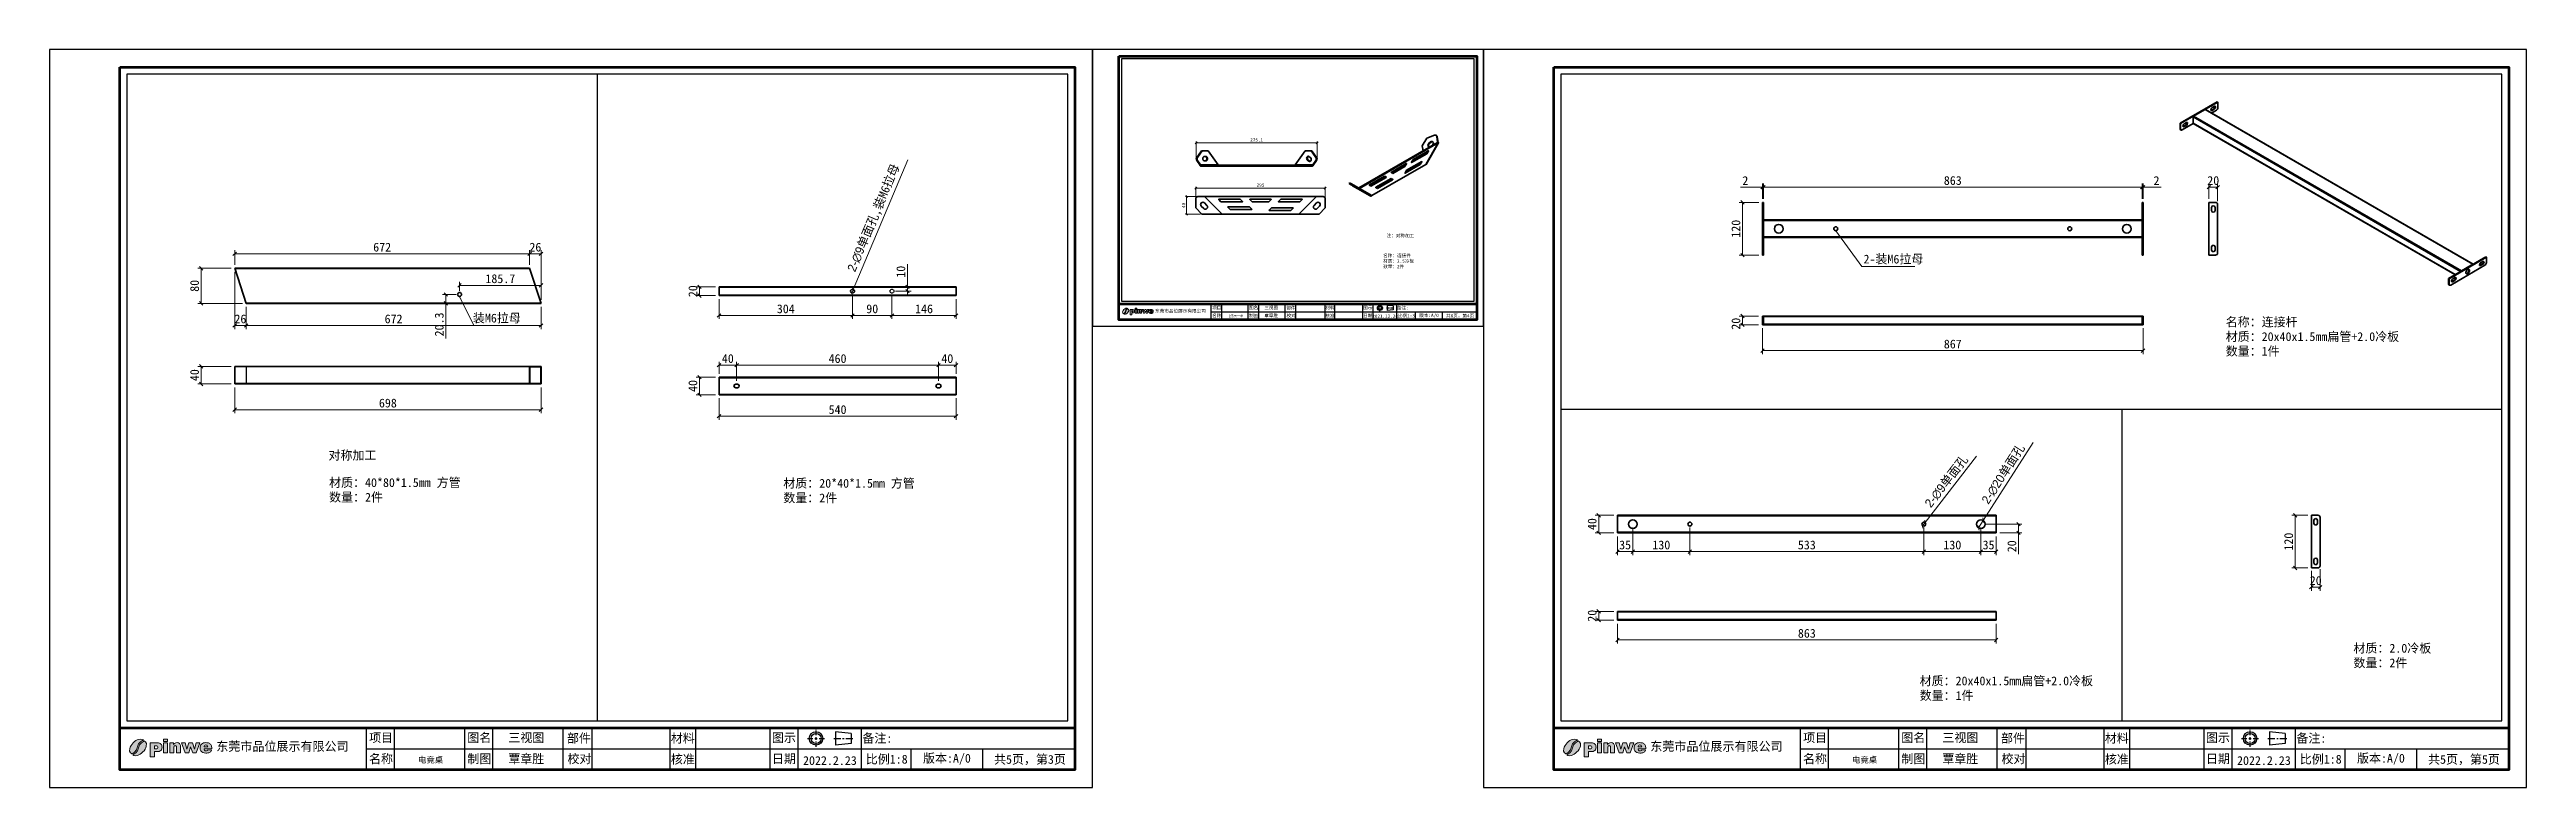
# Model space of a CAD drawing. Header units: inches. Extents: x 15389 to 49212, y -27129 to 13207.
# Drawn here: x 35245 to 40888, y 11527 to 13207 of the extents above; entities that cross this region are included whole.
import ezdxf

# ---------------------------------------------------------------- set-up
doc = ezdxf.new("R2010")
doc.units = ezdxf.units.IN
doc.header["$MEASUREMENT"] = 0
doc.linetypes.add('CENTER2', pattern=[28.575, 19.05, -3.175, 3.175, -3.175])
doc.linetypes.add('HIDDEN', pattern=[1.905, 1.27, -0.635])
doc.layers.add('_U+56FE_U+5C42 1', color=7, linetype='Continuous')
doc.layers.add('虚线', color=4, linetype='HIDDEN')
for name, color, linetype, lineweight in [('图框', 5, 'Continuous', 60), ('粗实线', 7, 'Continuous', 35), ('轮廓线', 7, 'Continuous', 30)]:
    doc.layers.add(name, color=color, linetype=linetype, lineweight=lineweight)
doc.styles.add('ee', font='simfang.ttf')
doc.styles.get("Standard").update_dxf_attribs({"font": 'arial.ttf'})
doc.styles.add('宋体', font='')
doc.styles.add('样式 1', font='')
doc.styles.get('宋体').set_extended_font_data('SimSun')
doc.styles.get('样式 1').set_extended_font_data('SimSun')
doc.dimstyles.new('1-3', dxfattribs={"dimscale": 3, "dimtxt": 2.5, "dimasz": 1.5, "dimexe": 1, "dimexo": 1, "dimgap": 1, "dimtad": 1, "dimdec": 1, "dimdsep": 46, "dimtxsty": '宋体', "dimblk": 'OBLIQUE', "dimcen": 0, "dimclrd": 3, "dimclre": 3, "dimclrt": 256, "dimadec": 0, "dimazin": 0, "dimtfac": 1, "dimtdec": 1, "dimtmove": 1, "dimatfit": 3, "dimfxl": 3, "dimlwd": 9, "dimlwe": 9, "dimarcsym": 0})
doc.dimstyles.new('1-8', dxfattribs={"dimscale": 8, "dimtxt": 2.5, "dimasz": 1, "dimexe": 1, "dimexo": 1, "dimtad": 1, "dimdec": 1, "dimdsep": 46, "dimtxsty": '宋体', "dimblk": 'OBLIQUE', "dimcen": 2.5, "dimclrd": 3, "dimclre": 3, "dimclrt": 256, "dimadec": 0, "dimazin": 0, "dimtfac": 1, "dimtdec": 1, "dimtmove": 1, "dimatfit": 3, "dimfxl": 2, "dimlwd": 9, "dimlwe": 9, "dimarcsym": 1})

msp = doc.modelspace()

# ---------------------------------------------------------------- texts
at = {"color": 7, "lineweight": 15, "attachment_point": 4, "style": 'ee'}
for s, insert, char_height, width in [('\\P注：对称加工', (38291.45, 12789.52), 7.5, 156.815), ('\\P名称：{\\fSimSun|b1|i0|c134|p2;\\C256;连接件\\P}材质：2.5冷板\\P数量：2件', (38283.75, 12731.54), 7.5, 156.815), ('2-装M6拉母', (39378.07, 12729.02), 20, 533.1676), ('装M6拉母', (36209.94, 12594.7), 20, 418.1733), ('\\P名称：{\\fSimSun|b1|i0|c134|p2;\\C256;连接杆\\P}材质：20x40x1.5mm扁管+2.0冷板\\P数量：1件', (40203.25, 12569.17), 20, 533.1676), ('\\P对称加工', (35880.97, 12299.03), 20, 418.1733), ('\\P材质：40*80*1.5mm 方管\\P数量：2件', (35882.3, 12220.14), 20, 418.1733), ('\\P材质：20*40*1.5mm 方管\\P数量：2件', (36917.07, 12218.58), 20, 418.1733), ('\\P材质：2.0冷板\\P数量：2件', (40494.21, 11843.03), 20, 418.1733), ('\\P材质：20x40x1.5mm扁管+2.0冷板\\P数量：1件', (39505.96, 11768.63), 20, 533.1676)]:
    msp.add_mtext(s, dxfattribs=dict(at, insert=insert, char_height=char_height, width=width))
at = {"attachment_point": 1}
for insert, char_height, width in [((37763.84, 12616, 0.97), 7.534, 498.4148), ((35625.28, 11630.58, 2.58), 20.0908, 1329.106), ((38892.28, 11630.58, 2.58), 20.0908, 1329.106)]:
    msp.add_mtext('{\\fSimSun|b0|i0|c134|p2;东莞市品位展示有限公司}', dxfattribs=dict(at, insert=insert, char_height=char_height, width=width))
at = {"layer": '轮廓线', "attachment_point": 5, "style": '样式 1'}
for s, insert, char_height, width in [('{\\fSimSun|b1|i0|c134|p2;项目}', (37904.6, 12619.25), 7.5, 56.1648), ('{\\fSimSun|b1|i0|c134|p2;名称}', (37904.58, 12601.25), 7.5, 56.1648), ('{\\fSimSun|b1|i0|c134|p2;电竞桌一米}', (37946.92, 12600.51), 5.1, 66.3411), ('{\\fSimSun|b1|i0|c134|p2;制图}', (37988.58, 12601.25), 7.5, 56.1648), ('{\\fSimSun|b1|i0|c134|p2;图名}', (37988.5, 12619.25), 7.5, 56.1648), ('{\\fSimSun|b1|i0|c134|p2;覃章胜}', (38028.7, 12601.25), 7.5, 56.1648), ('{\\fSimSun|b1|i0|c134|p2;三视图}', (38028.7, 12619.25), 7.5, 56.1648), ('{\\fSimSun|b1|i0|c134|p2;部件}', (38073.69, 12618.8), 7.5, 56.1648), ('{\\fSimSun|b1|i0|c134|p2;校对}', (38074.11, 12601.25), 7.5, 56.1648), ('{\\fSimSun|b1|i0|c134|p2;材料}', (38162.41, 12618.83), 7.5, 56.1648), ('{\\fSimSun|b1|i0|c134|p2;核准}', (38162.41, 12600.83), 7.5, 56.1648), ('{\\fSimSun|b1|i0|c134|p2;图示}', (38248.78, 12619.25), 7.5, 56.1648), ('{\\fSimSun|b1|i0|c134|p2;日期}', (38248.78, 12601.25), 7.5, 56.1648), ('{\\fSimSun|b1|i0|c134|p2;2021.12.28}', (38288.07, 12600.16), 7.5, 54), ('{\\fSimSun|b1|i0|c134|p2;备注:}', (38328.59, 12618.78), 7.5, 56.1648), ('{\\fSimSun|b1|i0|c134|p2;比例1:3}', (38336.64, 12600.92), 7.5, 50.8057), ('{\\fSimSun|b1|i0|c134|p2;版本:A/0}', (38388.07, 12601.25), 7.5, 61.4018), ('{\\fSimSun|b1|i0|c134|p2;共6页，第4页}', (38459, 12600.63), 7.5, 86.2645), ('{\\fSimSun|b1|i0|c134|p2;项目}', (36000.62, 11639.25), 20, 149.7729), ('{\\fSimSun|b1|i0|c134|p2;图名}', (36224.38, 11639.25), 20, 149.7729), ('{\\fSimSun|b1|i0|c134|p2;三视图}', (36331.57, 11639.25), 20, 149.7729), ('{\\fSimSun|b1|i0|c134|p2;部件}', (36451.53, 11638.05), 20, 149.7729), ('{\\fSimSun|b1|i0|c134|p2;材料}', (36688.11, 11638.12), 20, 149.7729), ('{\\fSimSun|b1|i0|c134|p2;图示}', (36918.45, 11639.25), 20, 149.7729), ('{\\fSimSun|b1|i0|c134|p2;备注:}', (37131.28, 11637.99), 20, 149.7729), ('{\\fSimSun|b1|i0|c134|p2;项目}', (39267.62, 11639.25), 20, 149.7729), ('{\\fSimSun|b1|i0|c134|p2;图名}', (39491.38, 11639.25), 20, 149.7729), ('{\\fSimSun|b1|i0|c134|p2;三视图}', (39598.57, 11639.25), 20, 149.7729), ('{\\fSimSun|b1|i0|c134|p2;部件}', (39718.53, 11638.05), 20, 149.7729), ('{\\fSimSun|b1|i0|c134|p2;材料}', (39955.11, 11638.12), 20, 149.7729), ('{\\fSimSun|b1|i0|c134|p2;图示}', (40185.45, 11639.25), 20, 149.7729), ('{\\fSimSun|b1|i0|c134|p2;备注:}', (40398.28, 11637.99), 20, 149.7729), ('{\\fSimSun|b1|i0|c134|p2;名称}', (36000.58, 11591.25), 20, 149.7729), ('{\\fSimSun|b1|i0|c134|p2;电竟桌}', (36113.47, 11589.29), 13.6, 176.9097), ('{\\fSimSun|b1|i0|c134|p2;制图}', (36224.58, 11591.25), 20, 149.7729), ('{\\fSimSun|b1|i0|c134|p2;覃章胜}', (36331.57, 11591.25), 20, 149.7729), ('{\\fSimSun|b1|i0|c134|p2;校对}', (36452.67, 11591.25), 20, 149.7729), ('{\\fSimSun|b1|i0|c134|p2;核准}', (36688.11, 11590.12), 20, 149.7729), ('{\\fSimSun|b1|i0|c134|p2;日期}', (36918.45, 11591.25), 20, 149.7729), ('{\\fSimSun|b1|i0|c134|p2;2022.2.23}', (37023.22, 11588.35), 20, 144), ('{\\fSimSun|b1|i0|c134|p2;比例1:8}', (37152.73, 11590.36), 20, 135.4819), ('{\\fSimSun|b1|i0|c134|p2;版本:A/0}', (37289.89, 11591.25), 20, 163.7382), ('{\\fSimSun|b1|i0|c134|p2;共5页，第3页}', (37479.04, 11589.59), 20, 230.0387), ('{\\fSimSun|b1|i0|c134|p2;名称}', (39267.58, 11591.25), 20, 149.7729), ('{\\fSimSun|b1|i0|c134|p2;电竟桌}', (39380.47, 11589.29), 13.6, 176.9097), ('{\\fSimSun|b1|i0|c134|p2;制图}', (39491.58, 11591.25), 20, 149.7729), ('{\\fSimSun|b1|i0|c134|p2;覃章胜}', (39598.57, 11591.25), 20, 149.7729), ('{\\fSimSun|b1|i0|c134|p2;校对}', (39719.67, 11591.25), 20, 149.7729), ('{\\fSimSun|b1|i0|c134|p2;核准}', (39955.11, 11590.12), 20, 149.7729), ('{\\fSimSun|b1|i0|c134|p2;日期}', (40185.45, 11591.25), 20, 149.7729), ('{\\fSimSun|b1|i0|c134|p2;2022.2.23}', (40290.22, 11588.35), 20, 144), ('{\\fSimSun|b1|i0|c134|p2;比例1:8}', (40419.73, 11590.36), 20, 135.4819), ('{\\fSimSun|b1|i0|c134|p2;版本:A/0}', (40556.89, 11591.25), 20, 163.7382), ('{\\fSimSun|b1|i0|c134|p2;共5页，第5页}', (40746.04, 11589.59), 20, 230.0387)]:
    msp.add_mtext(s, dxfattribs=dict(at, insert=insert, char_height=char_height, width=width))

# ---------------------------------------------------------------- blocks, each defined once
blk = doc.blocks.new('_Oblique')
at = {"color": 0, "linetype": 'ByBlock', "lineweight": -2}
blk.add_line((-0.5, -0.5), (0.5, 0.5), dxfattribs=at)
blk = doc.blocks.new('*D14')
at = {"color": 3, "linetype": 'Continuous', "lineweight": 9, "transparency": 16777216}
for p, q in [((35659.2, 12486), (35582.9, 12486)), ((35590.9, 12446), (35590.9, 12486)), ((35659.2, 12446), (35582.9, 12446))]:
    blk.add_line(p, q, dxfattribs=at)
at = {"layer": 'Defpoints', "color": 0, "transparency": 16777216}
for p in [(35590.9, 12486), (35667.2, 12486), (35667.2, 12446)]:
    blk.add_point(p, dxfattribs=at)
at = {"color": 3, "lineweight": 9, "transparency": 16777216, "xscale": 8, "yscale": 8, "zscale": 8}
for p, rotation in [((35590.9, 12486), 90), ((35590.9, 12446), 270)]:
    blk.add_blockref('_Oblique', p, dxfattribs=dict(at, rotation=rotation))
at = {"transparency": 16777216, "insert": (35575.9, 12466), "char_height": 20, "attachment_point": 5, "rotation": 90, "style": '宋体'}
blk.add_mtext('40', dxfattribs=at)
blk = doc.blocks.new('*D15')
at = {"color": 3, "linetype": 'Continuous', "lineweight": 9, "transparency": 16777216}
for p, q in [((35667.2, 12438), (35667.2, 12379.3)), ((36365.2, 12438), (36365.2, 12379.3)), ((35667.2, 12387.3), (36365.2, 12387.3))]:
    blk.add_line(p, q, dxfattribs=at)
at = {"layer": 'Defpoints', "color": 0, "transparency": 16777216}
for p in [(35667.2, 12446), (36365.2, 12446), (36365.2, 12387.3)]:
    blk.add_point(p, dxfattribs=at)
at = {"color": 3, "lineweight": 9, "transparency": 16777216, "xscale": 8, "yscale": 8, "zscale": 8, "rotation": 180}
blk.add_blockref('_Oblique', (35667.2, 12387.3), dxfattribs=at)
at = {"color": 3, "lineweight": 9, "transparency": 16777216, "xscale": 8, "yscale": 8, "zscale": 8}
blk.add_blockref('_Oblique', (36365.2, 12387.3), dxfattribs=at)
at = {"transparency": 16777216, "insert": (36016.2, 12402.3), "char_height": 20, "attachment_point": 5, "style": '宋体'}
blk.add_mtext('698', dxfattribs=at)
blk = doc.blocks.new('*D16')
at = {"color": 3, "linetype": 'Continuous', "lineweight": 9, "transparency": 16777216}
for p, q in [((35659.2, 12709.3), (35582.9, 12709.3)), ((35590.9, 12629.3), (35590.9, 12709.3)), ((35685.2, 12629.3), (35582.9, 12629.3))]:
    blk.add_line(p, q, dxfattribs=at)
at = {"layer": 'Defpoints', "color": 0, "transparency": 16777216}
for p in [(35590.9, 12709.3), (35667.2, 12709.3), (35693.2, 12629.3)]:
    blk.add_point(p, dxfattribs=at)
at = {"color": 3, "lineweight": 9, "transparency": 16777216, "xscale": 8, "yscale": 8, "zscale": 8}
for p, rotation in [((35590.9, 12709.3), 90), ((35590.9, 12629.3), 270)]:
    blk.add_blockref('_Oblique', p, dxfattribs=dict(at, rotation=rotation))
at = {"transparency": 16777216, "insert": (35575.9, 12669.3), "char_height": 20, "attachment_point": 5, "rotation": 90, "style": '宋体'}
blk.add_mtext('80', dxfattribs=at)
blk = doc.blocks.new('*D17')
at = {"color": 3, "linetype": 'Continuous', "lineweight": 9, "transparency": 16777216}
for p, q in [((35667.2, 12701.3), (35667.2, 12570.9)), ((35693.2, 12621.3), (35693.2, 12570.9)), ((35667.2, 12578.9), (35693.2, 12578.9))]:
    blk.add_line(p, q, dxfattribs=at)
at = {"layer": 'Defpoints', "color": 0, "transparency": 16777216}
for p in [(35667.2, 12709.3), (35693.2, 12629.3), (35693.2, 12578.9)]:
    blk.add_point(p, dxfattribs=at)
at = {"color": 3, "lineweight": 9, "transparency": 16777216, "xscale": 8, "yscale": 8, "zscale": 8, "rotation": 180}
blk.add_blockref('_Oblique', (35667.2, 12578.9), dxfattribs=at)
at = {"color": 3, "lineweight": 9, "transparency": 16777216, "xscale": 8, "yscale": 8, "zscale": 8}
blk.add_blockref('_Oblique', (35693.2, 12578.9), dxfattribs=at)
at = {"transparency": 16777216, "insert": (35680.2, 12593.9), "char_height": 20, "attachment_point": 5, "style": '宋体'}
blk.add_mtext('26', dxfattribs=at)
blk = doc.blocks.new('*D18')
at = {"color": 3, "linetype": 'Continuous', "lineweight": 9, "transparency": 16777216}
for p, q in [((35693.2, 12621.3), (35693.2, 12570.9)), ((36365.2, 12621.3), (36365.2, 12570.9)), ((35693.2, 12578.9), (36365.2, 12578.9))]:
    blk.add_line(p, q, dxfattribs=at)
at = {"layer": 'Defpoints', "color": 0, "transparency": 16777216}
for p in [(35693.2, 12629.3), (36365.2, 12629.3), (36365.2, 12578.9)]:
    blk.add_point(p, dxfattribs=at)
at = {"color": 3, "lineweight": 9, "transparency": 16777216, "xscale": 8, "yscale": 8, "zscale": 8, "rotation": 180}
blk.add_blockref('_Oblique', (35693.2, 12578.9), dxfattribs=at)
at = {"color": 3, "lineweight": 9, "transparency": 16777216, "xscale": 8, "yscale": 8, "zscale": 8}
blk.add_blockref('_Oblique', (36365.2, 12578.9), dxfattribs=at)
at = {"transparency": 16777216, "insert": (36029.2, 12593.9), "char_height": 20, "attachment_point": 5, "style": '宋体'}
blk.add_mtext('672', dxfattribs=at)
blk = doc.blocks.new('*D19')
at = {"color": 3, "linetype": 'Continuous', "lineweight": 9, "transparency": 16777216}
for p, q in [((35667.2, 12717.3), (35667.2, 12750.3)), ((35667.2, 12742.3), (36339.2, 12742.3)), ((36339.2, 12717.3), (36339.2, 12750.3))]:
    blk.add_line(p, q, dxfattribs=at)
at = {"layer": 'Defpoints', "color": 0, "transparency": 16777216}
for p in [(35667.2, 12709.3), (36339.2, 12742.3), (36339.2, 12709.3)]:
    blk.add_point(p, dxfattribs=at)
at = {"color": 3, "lineweight": 9, "transparency": 16777216, "xscale": 8, "yscale": 8, "zscale": 8, "rotation": 180}
blk.add_blockref('_Oblique', (35667.2, 12742.3), dxfattribs=at)
at = {"color": 3, "lineweight": 9, "transparency": 16777216, "xscale": 8, "yscale": 8, "zscale": 8}
blk.add_blockref('_Oblique', (36339.2, 12742.3), dxfattribs=at)
at = {"transparency": 16777216, "insert": (36003.2, 12757.3), "char_height": 20, "attachment_point": 5, "style": '宋体'}
blk.add_mtext('672', dxfattribs=at)
blk = doc.blocks.new('*D20')
at = {"color": 3, "linetype": 'Continuous', "lineweight": 9, "transparency": 16777216}
for p, q in [((36339.2, 12717.3), (36339.2, 12750.3)), ((36339.2, 12742.3), (36365.2, 12742.3)), ((36365.2, 12637.3), (36365.2, 12750.3))]:
    blk.add_line(p, q, dxfattribs=at)
at = {"layer": 'Defpoints', "color": 0, "transparency": 16777216}
for p in [(36339.2, 12709.3), (36365.2, 12742.3), (36365.2, 12629.3)]:
    blk.add_point(p, dxfattribs=at)
at = {"color": 3, "lineweight": 9, "transparency": 16777216, "xscale": 8, "yscale": 8, "zscale": 8, "rotation": 180}
blk.add_blockref('_Oblique', (36339.2, 12742.3), dxfattribs=at)
at = {"color": 3, "lineweight": 9, "transparency": 16777216, "xscale": 8, "yscale": 8, "zscale": 8}
blk.add_blockref('_Oblique', (36365.2, 12742.3), dxfattribs=at)
at = {"transparency": 16777216, "insert": (36352.2, 12757.3), "char_height": 20, "attachment_point": 5, "style": '宋体'}
blk.add_mtext('26', dxfattribs=at)
blk = doc.blocks.new('*D21')
at = {"color": 3, "linetype": 'Continuous', "lineweight": 9, "transparency": 16777216}
for p, q in [((36171.5, 12649.6), (36140.3, 12649.6)), ((36148.3, 12629.3), (36148.3, 12649.6)), ((36158.3, 12629.3), (36140.3, 12629.3)), ((36148.3, 12549.4), (36148.3, 12629.3))]:
    blk.add_line(p, q, dxfattribs=at)
at = {"layer": 'Defpoints', "color": 0, "transparency": 16777216}
for p in [(36148.3, 12649.6), (36179.5, 12649.6), (36166.3, 12629.3)]:
    blk.add_point(p, dxfattribs=at)
at = {"color": 3, "lineweight": 9, "transparency": 16777216, "xscale": 8, "yscale": 8, "zscale": 8}
for p, rotation in [((36148.3, 12649.6), 90), ((36148.3, 12629.3), 270)]:
    blk.add_blockref('_Oblique', p, dxfattribs=dict(at, rotation=rotation))
at = {"transparency": 16777216, "insert": (36133.3, 12581.4), "char_height": 20, "attachment_point": 5, "rotation": 90, "style": '宋体'}
blk.add_mtext('20.3', dxfattribs=at)
blk = doc.blocks.new('*D22')
at = {"color": 3, "linetype": 'Continuous', "lineweight": 9, "transparency": 16777216}
for p, q in [((36179.5, 12657.6), (36179.5, 12678.4)), ((36179.5, 12670.4), (36365.2, 12670.4)), ((36365.2, 12648), (36365.2, 12678.4))]:
    blk.add_line(p, q, dxfattribs=at)
at = {"layer": 'Defpoints', "color": 0, "transparency": 16777216}
for p in [(36179.5, 12649.6), (36365.2, 12670.4), (36365.2, 12640)]:
    blk.add_point(p, dxfattribs=at)
at = {"color": 3, "lineweight": 9, "transparency": 16777216, "xscale": 8, "yscale": 8, "zscale": 8, "rotation": 180}
blk.add_blockref('_Oblique', (36179.5, 12670.4), dxfattribs=at)
at = {"color": 3, "lineweight": 9, "transparency": 16777216, "xscale": 8, "yscale": 8, "zscale": 8}
blk.add_blockref('_Oblique', (36365.2, 12670.4), dxfattribs=at)
at = {"transparency": 16777216, "insert": (36272.4, 12685.4), "char_height": 20, "attachment_point": 5, "style": '宋体'}
blk.add_mtext('185.7', dxfattribs=at)
blk = doc.blocks.new('*D23')
at = {"color": 3, "linetype": 'Continuous', "lineweight": 9, "transparency": 16777216}
for p, q in [((36770.7, 12413.3), (36770.7, 12364.4)), ((36770.7, 12372.4), (37310.7, 12372.4)), ((37310.7, 12413.3), (37310.7, 12364.4))]:
    blk.add_line(p, q, dxfattribs=at)
at = {"layer": 'Defpoints', "color": 0, "transparency": 16777216}
for p in [(36770.7, 12421.3), (37310.7, 12421.3), (37310.7, 12372.4)]:
    blk.add_point(p, dxfattribs=at)
at = {"color": 3, "lineweight": 9, "transparency": 16777216, "xscale": 8, "yscale": 8, "zscale": 8, "rotation": 180}
blk.add_blockref('_Oblique', (36770.7, 12372.4), dxfattribs=at)
at = {"color": 3, "lineweight": 9, "transparency": 16777216, "xscale": 8, "yscale": 8, "zscale": 8}
blk.add_blockref('_Oblique', (37310.7, 12372.4), dxfattribs=at)
at = {"transparency": 16777216, "insert": (37040.7, 12387.4), "char_height": 20, "attachment_point": 5, "style": '宋体'}
blk.add_mtext('540', dxfattribs=at)
blk = doc.blocks.new('*D24')
at = {"color": 3, "linetype": 'Continuous', "lineweight": 9, "transparency": 16777216}
for p, q in [((36762.7, 12461.3), (36718.2, 12461.3)), ((36762.7, 12421.3), (36718.2, 12421.3)), ((36726.2, 12421.3), (36726.2, 12461.3))]:
    blk.add_line(p, q, dxfattribs=at)
at = {"layer": 'Defpoints', "color": 0, "transparency": 16777216}
for p in [(36726.2, 12461.3), (36770.7, 12461.3), (36770.7, 12421.3)]:
    blk.add_point(p, dxfattribs=at)
at = {"color": 3, "lineweight": 9, "transparency": 16777216, "xscale": 8, "yscale": 8, "zscale": 8}
for p, rotation in [((36726.2, 12461.3), 90), ((36726.2, 12421.3), 270)]:
    blk.add_blockref('_Oblique', p, dxfattribs=dict(at, rotation=rotation))
at = {"transparency": 16777216, "insert": (36711.2, 12441.3), "char_height": 20, "attachment_point": 5, "rotation": 90, "style": '宋体'}
blk.add_mtext('40', dxfattribs=at)
blk = doc.blocks.new('*D25')
at = {"color": 3, "linetype": 'Continuous', "lineweight": 9, "transparency": 16777216}
for p, q in [((36762.7, 12667.1), (36718.2, 12667.1)), ((36762.7, 12647.1), (36718.2, 12647.1)), ((36726.2, 12667.1), (36726.2, 12647.1))]:
    blk.add_line(p, q, dxfattribs=at)
at = {"layer": 'Defpoints', "color": 0, "transparency": 16777216}
for p in [(36726.2, 12647.1), (36770.7, 12667.1), (36770.7, 12647.1)]:
    blk.add_point(p, dxfattribs=at)
at = {"color": 3, "lineweight": 9, "transparency": 16777216, "xscale": 8, "yscale": 8, "zscale": 8}
for p, rotation in [((36726.2, 12667.1), 90), ((36726.2, 12647.1), 270)]:
    blk.add_blockref('_Oblique', p, dxfattribs=dict(at, rotation=rotation))
at = {"transparency": 16777216, "insert": (36711.2, 12657.1), "char_height": 20, "attachment_point": 5, "rotation": 90, "style": '宋体'}
blk.add_mtext('20', dxfattribs=at)
blk = doc.blocks.new('*D26')
at = {"color": 3, "linetype": 'Continuous', "lineweight": 9, "transparency": 16777216}
for p, q in [((36770.7, 12469.3), (36770.7, 12496.6)), ((36770.7, 12488.6), (36810.7, 12488.6)), ((36810.7, 12453.3), (36810.7, 12496.6))]:
    blk.add_line(p, q, dxfattribs=at)
at = {"layer": 'Defpoints', "color": 0, "transparency": 16777216}
for p in [(36810.7, 12488.6), (36770.7, 12461.3), (36810.7, 12445.3)]:
    blk.add_point(p, dxfattribs=at)
at = {"color": 3, "lineweight": 9, "transparency": 16777216, "xscale": 8, "yscale": 8, "zscale": 8, "rotation": 180}
blk.add_blockref('_Oblique', (36770.7, 12488.6), dxfattribs=at)
at = {"color": 3, "lineweight": 9, "transparency": 16777216, "xscale": 8, "yscale": 8, "zscale": 8}
blk.add_blockref('_Oblique', (36810.7, 12488.6), dxfattribs=at)
at = {"transparency": 16777216, "insert": (36790.7, 12503.6), "char_height": 20, "attachment_point": 5, "style": '宋体'}
blk.add_mtext('40', dxfattribs=at)
blk = doc.blocks.new('*D27')
at = {"color": 3, "linetype": 'Continuous', "lineweight": 9, "transparency": 16777216}
for p, q in [((36810.7, 12453.3), (36810.7, 12496.6)), ((36810.7, 12488.6), (37270.7, 12488.6)), ((37270.7, 12453.3), (37270.7, 12496.6))]:
    blk.add_line(p, q, dxfattribs=at)
at = {"layer": 'Defpoints', "color": 0, "transparency": 16777216}
for p in [(37270.7, 12488.6), (36810.7, 12445.3), (37270.7, 12445.3)]:
    blk.add_point(p, dxfattribs=at)
at = {"color": 3, "lineweight": 9, "transparency": 16777216, "xscale": 8, "yscale": 8, "zscale": 8, "rotation": 180}
blk.add_blockref('_Oblique', (36810.7, 12488.6), dxfattribs=at)
at = {"color": 3, "lineweight": 9, "transparency": 16777216, "xscale": 8, "yscale": 8, "zscale": 8}
blk.add_blockref('_Oblique', (37270.7, 12488.6), dxfattribs=at)
at = {"transparency": 16777216, "insert": (37040.7, 12503.6), "char_height": 20, "attachment_point": 5, "style": '宋体'}
blk.add_mtext('460', dxfattribs=at)
blk = doc.blocks.new('*D28')
at = {"color": 3, "linetype": 'Continuous', "lineweight": 9, "transparency": 16777216}
for p, q in [((37270.7, 12453.3), (37270.7, 12496.6)), ((37270.7, 12488.6), (37310.7, 12488.6)), ((37310.7, 12469.3), (37310.7, 12496.6))]:
    blk.add_line(p, q, dxfattribs=at)
at = {"layer": 'Defpoints', "color": 0, "transparency": 16777216}
for p in [(37310.7, 12488.6), (37270.7, 12445.3), (37310.7, 12461.3)]:
    blk.add_point(p, dxfattribs=at)
at = {"color": 3, "lineweight": 9, "transparency": 16777216, "xscale": 8, "yscale": 8, "zscale": 8, "rotation": 180}
blk.add_blockref('_Oblique', (37270.7, 12488.6), dxfattribs=at)
at = {"color": 3, "lineweight": 9, "transparency": 16777216, "xscale": 8, "yscale": 8, "zscale": 8}
blk.add_blockref('_Oblique', (37310.7, 12488.6), dxfattribs=at)
at = {"transparency": 16777216, "insert": (37290.7, 12503.6), "char_height": 20, "attachment_point": 5, "style": '宋体'}
blk.add_mtext('40', dxfattribs=at)
blk = doc.blocks.new('*D29')
at = {"color": 3, "linetype": 'Continuous', "lineweight": 9, "transparency": 16777216}
for p, q in [((37164.7, 12649.1), (37164.7, 12593.8)), ((37310.7, 12601.8), (37164.7, 12601.8)), ((37310.7, 12639.1), (37310.7, 12593.8))]:
    blk.add_line(p, q, dxfattribs=at)
at = {"layer": 'Defpoints', "color": 0, "transparency": 16777216}
for p in [(37164.7, 12657.1), (37310.7, 12647.1), (37164.7, 12601.8)]:
    blk.add_point(p, dxfattribs=at)
at = {"color": 3, "lineweight": 9, "transparency": 16777216, "xscale": 8, "yscale": 8, "zscale": 8, "rotation": 180}
blk.add_blockref('_Oblique', (37164.7, 12601.8), dxfattribs=at)
at = {"color": 3, "lineweight": 9, "transparency": 16777216, "xscale": 8, "yscale": 8, "zscale": 8}
blk.add_blockref('_Oblique', (37310.7, 12601.8), dxfattribs=at)
at = {"transparency": 16777216, "insert": (37237.7, 12616.8), "char_height": 20, "attachment_point": 5, "style": '宋体'}
blk.add_mtext('146', dxfattribs=at)
blk = doc.blocks.new('*D30')
at = {"color": 3, "linetype": 'Continuous', "lineweight": 9, "transparency": 16777216}
for p, q in [((37074.7, 12649.1), (37074.7, 12593.8)), ((37164.7, 12649.1), (37164.7, 12593.8)), ((37164.7, 12601.8), (37074.7, 12601.8))]:
    blk.add_line(p, q, dxfattribs=at)
at = {"layer": 'Defpoints', "color": 0, "transparency": 16777216}
for p in [(37074.7, 12657.1), (37164.7, 12657.1), (37074.7, 12601.8)]:
    blk.add_point(p, dxfattribs=at)
at = {"color": 3, "lineweight": 9, "transparency": 16777216, "xscale": 8, "yscale": 8, "zscale": 8, "rotation": 180}
blk.add_blockref('_Oblique', (37074.7, 12601.8), dxfattribs=at)
at = {"color": 3, "lineweight": 9, "transparency": 16777216, "xscale": 8, "yscale": 8, "zscale": 8}
blk.add_blockref('_Oblique', (37164.7, 12601.8), dxfattribs=at)
at = {"transparency": 16777216, "insert": (37119.7, 12616.8), "char_height": 20, "attachment_point": 5, "style": '宋体'}
blk.add_mtext('90', dxfattribs=at)
blk = doc.blocks.new('*D31')
at = {"color": 3, "linetype": 'Continuous', "lineweight": 9, "transparency": 16777216}
for p, q in [((37074.7, 12649.1), (37074.7, 12593.8)), ((36770.7, 12639.1), (36770.7, 12593.8)), ((37074.7, 12601.8), (36770.7, 12601.8))]:
    blk.add_line(p, q, dxfattribs=at)
at = {"layer": 'Defpoints', "color": 0, "transparency": 16777216}
for p in [(36770.7, 12647.1), (37074.7, 12657.1), (36770.7, 12601.8)]:
    blk.add_point(p, dxfattribs=at)
at = {"color": 3, "lineweight": 9, "transparency": 16777216, "xscale": 8, "yscale": 8, "zscale": 8, "rotation": 180}
blk.add_blockref('_Oblique', (36770.7, 12601.8), dxfattribs=at)
at = {"color": 3, "lineweight": 9, "transparency": 16777216, "xscale": 8, "yscale": 8, "zscale": 8}
blk.add_blockref('_Oblique', (37074.7, 12601.8), dxfattribs=at)
at = {"transparency": 16777216, "insert": (36922.7, 12616.8), "char_height": 20, "attachment_point": 5, "style": '宋体'}
blk.add_mtext('304', dxfattribs=at)
blk = doc.blocks.new('*D32')
at = {"color": 3, "linetype": 'Continuous', "lineweight": 9, "transparency": 16777216}
for p, q in [((37200, 12718.3), (37200, 12667.1)), ((37172.7, 12657.1), (37208, 12657.1)), ((37174.1, 12667.1), (37208, 12667.1)), ((37200, 12667.1), (37200, 12675.1)), ((37200, 12657.1), (37200, 12667.1)), ((37200, 12657.1), (37200, 12667.1)), ((37200, 12657.1), (37200, 12649.1))]:
    blk.add_line(p, q, dxfattribs=at)
at = {"layer": 'Defpoints', "color": 0, "transparency": 16777216}
for p in [(37164.7, 12657.1), (37166.1, 12667.1), (37200, 12667.1)]:
    blk.add_point(p, dxfattribs=at)
at = {"color": 3, "lineweight": 9, "transparency": 16777216, "xscale": 8, "yscale": 8, "zscale": 8}
for p, rotation in [((37200, 12667.1), 270), ((37200, 12657.1), 90)]:
    blk.add_blockref('_Oblique', p, dxfattribs=dict(at, rotation=rotation))
at = {"transparency": 16777216, "insert": (37185, 12701.4), "char_height": 20, "attachment_point": 5, "rotation": 90, "style": '宋体'}
blk.add_mtext('10', dxfattribs=at)
blk = doc.blocks.new('*D33')
at = {"color": 3, "linetype": 'Continuous', "lineweight": 9, "transparency": 16777216}
for p in [(37200.4, 12956.4), (37072.9, 12652.9)]:
    blk.add_line(p, (37076.4, 12661.2), dxfattribs=at)
at = {"layer": 'Defpoints', "color": 0, "transparency": 16777216}
for p in [(37072.9, 12652.9), (37076.4, 12661.2)]:
    blk.add_point(p, dxfattribs=at)
at = {"color": 3, "lineweight": 9, "transparency": 16777216, "xscale": 8, "yscale": 8, "zscale": 8}
for p, rotation in [((37072.9, 12652.9), 67.21437306350053), ((37076.4, 12661.2), 247.2143730635005)]:
    blk.add_blockref('_Oblique', p, dxfattribs=dict(at, rotation=rotation))
at = {"transparency": 16777216, "insert": (37124.5, 12823.3), "char_height": 20, "attachment_point": 5, "rotation": 67.2144, "style": '宋体'}
blk.add_mtext('{\\fGulim|b0|i0|c134|p0;2-∅9}单面孔,装M6拉母', dxfattribs=at)
blk = doc.blocks.new('*D34')
at = {"color": 3, "lineweight": 9, "transparency": 16777216}
for p, q in [((37857.9, 12961.1), (37857.9, 12998)), ((37857.9, 12995), (38133, 12995)), ((38133, 12961.1), (38133, 12998))]:
    blk.add_line(p, q, dxfattribs=at)
at = {"layer": 'Defpoints', "color": 0, "transparency": 16777216}
for p in [(38133, 12995), (37857.9, 12958.1), (38133, 12958.1)]:
    blk.add_point(p, dxfattribs=at)
at = {"color": 3, "lineweight": 9, "transparency": 16777216, "xscale": 4.5, "yscale": 4.5, "zscale": 4.5, "rotation": 180}
blk.add_blockref('_Oblique', (37857.9, 12995), dxfattribs=at)
at = {"color": 3, "lineweight": 9, "transparency": 16777216, "xscale": 4.5, "yscale": 4.5, "zscale": 4.5}
blk.add_blockref('_Oblique', (38133, 12995), dxfattribs=at)
at = {"transparency": 16777216, "insert": (37995.4, 13001.7), "char_height": 7.5, "attachment_point": 5, "style": '宋体'}
blk.add_mtext('275.1', dxfattribs=at)
blk = doc.blocks.new('*D35')
at = {"color": 3, "lineweight": 9, "transparency": 16777216}
for p, q in [((37858.7, 12872.6), (37833, 12872.6)), ((37836, 12832.6), (37836, 12872.6)), ((37867.7, 12832.6), (37833, 12832.6))]:
    blk.add_line(p, q, dxfattribs=at)
at = {"layer": 'Defpoints', "color": 0, "transparency": 16777216}
for p in [(37836, 12872.6), (37861.7, 12872.6), (37870.7, 12832.6)]:
    blk.add_point(p, dxfattribs=at)
at = {"color": 3, "lineweight": 9, "transparency": 16777216, "xscale": 4.5, "yscale": 4.5, "zscale": 4.5}
for p, rotation in [((37836, 12872.6), 90), ((37836, 12832.6), 270)]:
    blk.add_blockref('_Oblique', p, dxfattribs=dict(at, rotation=rotation))
at = {"transparency": 16777216, "insert": (37829.2, 12852.6), "char_height": 7.5, "attachment_point": 5, "rotation": 90, "style": '宋体'}
blk.add_mtext('40', dxfattribs=at)
blk = doc.blocks.new('*D36')
at = {"color": 3, "lineweight": 9, "transparency": 16777216}
for p, q in [((37856.7, 12870.6), (37856.7, 12894.9)), ((37856.7, 12891.9), (38151.7, 12891.9)), ((38151.7, 12870.6), (38151.7, 12894.9))]:
    blk.add_line(p, q, dxfattribs=at)
at = {"layer": 'Defpoints', "color": 0, "transparency": 16777216}
for p in [(37856.7, 12867.6), (38151.7, 12891.9), (38151.7, 12867.6)]:
    blk.add_point(p, dxfattribs=at)
at = {"color": 3, "lineweight": 9, "transparency": 16777216, "xscale": 4.5, "yscale": 4.5, "zscale": 4.5, "rotation": 180}
blk.add_blockref('_Oblique', (37856.7, 12891.9), dxfattribs=at)
at = {"color": 3, "lineweight": 9, "transparency": 16777216, "xscale": 4.5, "yscale": 4.5, "zscale": 4.5}
blk.add_blockref('_Oblique', (38151.7, 12891.9), dxfattribs=at)
at = {"transparency": 16777216, "insert": (38004.2, 12898.7), "char_height": 7.5, "attachment_point": 5, "style": '宋体'}
blk.add_mtext('295', dxfattribs=at)
blk = doc.blocks.new('*D37')
at = {"color": 3, "linetype": 'Continuous', "lineweight": 9, "transparency": 16777216}
for p, q in [((39147.9, 12572.6), (39147.9, 12513.7)), ((40014.9, 12572.6), (40014.9, 12513.7)), ((39147.9, 12521.7), (40014.9, 12521.7))]:
    blk.add_line(p, q, dxfattribs=at)
at = {"layer": 'Defpoints', "color": 0, "transparency": 16777216}
for p in [(39147.9, 12580.6), (40014.9, 12580.6), (40014.9, 12521.7)]:
    blk.add_point(p, dxfattribs=at)
at = {"color": 3, "lineweight": 9, "transparency": 16777216, "xscale": 8, "yscale": 8, "zscale": 8, "rotation": 180}
blk.add_blockref('_Oblique', (39147.9, 12521.7), dxfattribs=at)
at = {"color": 3, "lineweight": 9, "transparency": 16777216, "xscale": 8, "yscale": 8, "zscale": 8}
blk.add_blockref('_Oblique', (40014.9, 12521.7), dxfattribs=at)
at = {"transparency": 16777216, "insert": (39581.4, 12536.7), "char_height": 20, "attachment_point": 5, "style": '宋体'}
blk.add_mtext('867', dxfattribs=at)
blk = doc.blocks.new('*D38')
at = {"color": 3, "linetype": 'Continuous', "lineweight": 9, "transparency": 16777216}
for p, q in [((39139, 12600.6), (39094.4, 12600.6)), ((39102.4, 12580.6), (39102.4, 12600.6)), ((39139, 12580.6), (39094.4, 12580.6))]:
    blk.add_line(p, q, dxfattribs=at)
at = {"layer": 'Defpoints', "color": 0, "transparency": 16777216}
for p in [(39102.4, 12600.6), (39147, 12600.6), (39147, 12580.6)]:
    blk.add_point(p, dxfattribs=at)
at = {"color": 3, "lineweight": 9, "transparency": 16777216, "xscale": 8, "yscale": 8, "zscale": 8}
for p, rotation in [((39102.4, 12600.6), 90), ((39102.4, 12580.6), 270)]:
    blk.add_blockref('_Oblique', p, dxfattribs=dict(at, rotation=rotation))
at = {"transparency": 16777216, "insert": (39087.4, 12583), "char_height": 20, "attachment_point": 5, "rotation": 90, "style": '宋体'}
blk.add_mtext('20', dxfattribs=at)
blk = doc.blocks.new('*D39')
at = {"color": 3, "linetype": 'Continuous', "lineweight": 9, "transparency": 16777216}
for p, q in [((39139.9, 12859.3), (39094.4, 12859.3)), ((39102.4, 12739.3), (39102.4, 12859.3)), ((39139.9, 12739.3), (39094.4, 12739.3))]:
    blk.add_line(p, q, dxfattribs=at)
at = {"layer": 'Defpoints', "color": 0, "transparency": 16777216}
for p in [(39102.4, 12859.3), (39147.9, 12859.3), (39147.9, 12739.3)]:
    blk.add_point(p, dxfattribs=at)
at = {"color": 3, "lineweight": 9, "transparency": 16777216, "xscale": 8, "yscale": 8, "zscale": 8}
for p, rotation in [((39102.4, 12859.3), 90), ((39102.4, 12739.3), 270)]:
    blk.add_blockref('_Oblique', p, dxfattribs=dict(at, rotation=rotation))
at = {"transparency": 16777216, "insert": (39087.4, 12799.3), "char_height": 20, "attachment_point": 5, "rotation": 90, "style": '宋体'}
blk.add_mtext('120', dxfattribs=at)
blk = doc.blocks.new('*D40')
at = {"color": 3, "linetype": 'Continuous', "lineweight": 9, "transparency": 16777216}
for p, q in [((39098.1, 12894), (39147.9, 12894)), ((39147.9, 12894), (39139.9, 12894)), ((39147.9, 12867.3), (39147.9, 12902)), ((39147.9, 12894), (39149.9, 12894)), ((39147.9, 12894), (39149.9, 12894)), ((39149.9, 12867.3), (39149.9, 12902)), ((39149.9, 12894), (39157.9, 12894))]:
    blk.add_line(p, q, dxfattribs=at)
at = {"layer": 'Defpoints', "color": 0, "transparency": 16777216}
for p in [(39149.9, 12894), (39147.9, 12859.3), (39149.9, 12859.3)]:
    blk.add_point(p, dxfattribs=at)
at = {"color": 3, "lineweight": 9, "transparency": 16777216, "xscale": 8, "yscale": 8, "zscale": 8}
blk.add_blockref('_Oblique', (39147.9, 12894), dxfattribs=at)
at = {"color": 3, "lineweight": 9, "transparency": 16777216, "xscale": 8, "yscale": 8, "zscale": 8, "rotation": 180}
blk.add_blockref('_Oblique', (39149.9, 12894), dxfattribs=at)
at = {"transparency": 16777216, "insert": (39108.7, 12909), "char_height": 20, "attachment_point": 5, "style": '宋体'}
blk.add_mtext('2', dxfattribs=at)
blk = doc.blocks.new('*D41')
at = {"color": 3, "linetype": 'Continuous', "lineweight": 9, "transparency": 16777216}
for p, q in [((39149.9, 12867.3), (39149.9, 12902)), ((39149.9, 12894), (40012.9, 12894)), ((40012.9, 12867.3), (40012.9, 12902))]:
    blk.add_line(p, q, dxfattribs=at)
at = {"layer": 'Defpoints', "color": 0, "transparency": 16777216}
for p in [(40012.9, 12894), (39149.9, 12859.3), (40012.9, 12859.3)]:
    blk.add_point(p, dxfattribs=at)
at = {"color": 3, "lineweight": 9, "transparency": 16777216, "xscale": 8, "yscale": 8, "zscale": 8, "rotation": 180}
blk.add_blockref('_Oblique', (39149.9, 12894), dxfattribs=at)
at = {"color": 3, "lineweight": 9, "transparency": 16777216, "xscale": 8, "yscale": 8, "zscale": 8}
blk.add_blockref('_Oblique', (40012.9, 12894), dxfattribs=at)
at = {"transparency": 16777216, "insert": (39581.4, 12909), "char_height": 20, "attachment_point": 5, "style": '宋体'}
blk.add_mtext('863', dxfattribs=at)
blk = doc.blocks.new('*D42')
at = {"color": 3, "linetype": 'Continuous', "lineweight": 9, "transparency": 16777216}
for p, q in [((40012.9, 12894), (40004.9, 12894)), ((40012.9, 12867.3), (40012.9, 12902)), ((40012.9, 12894), (40014.9, 12894)), ((40012.9, 12894), (40014.9, 12894)), ((40014.9, 12867.3), (40014.9, 12902)), ((40014.9, 12894), (40022.9, 12894)), ((40056.2, 12894), (40014.9, 12894))]:
    blk.add_line(p, q, dxfattribs=at)
at = {"layer": 'Defpoints', "color": 0, "transparency": 16777216}
for p in [(40014.9, 12894), (40012.9, 12859.3), (40014.9, 12859.3)]:
    blk.add_point(p, dxfattribs=at)
at = {"color": 3, "lineweight": 9, "transparency": 16777216, "xscale": 8, "yscale": 8, "zscale": 8}
blk.add_blockref('_Oblique', (40012.9, 12894), dxfattribs=at)
at = {"color": 3, "lineweight": 9, "transparency": 16777216, "xscale": 8, "yscale": 8, "zscale": 8, "rotation": 180}
blk.add_blockref('_Oblique', (40014.9, 12894), dxfattribs=at)
at = {"transparency": 16777216, "insert": (40045.6, 12909), "char_height": 20, "attachment_point": 5, "style": '宋体'}
blk.add_mtext('2', dxfattribs=at)
blk = doc.blocks.new('*D43')
at = {"color": 3, "linetype": 'Continuous', "lineweight": 9, "transparency": 16777216}
for p, q in [((40164.8, 12867.3), (40164.8, 12902)), ((40164.8, 12894), (40184.8, 12894)), ((40184.8, 12862.3), (40184.8, 12902))]:
    blk.add_line(p, q, dxfattribs=at)
at = {"layer": 'Defpoints', "color": 0, "transparency": 16777216}
for p in [(40184.8, 12894), (40164.8, 12859.3), (40184.8, 12854.3)]:
    blk.add_point(p, dxfattribs=at)
at = {"color": 3, "lineweight": 9, "transparency": 16777216, "xscale": 8, "yscale": 8, "zscale": 8, "rotation": 180}
blk.add_blockref('_Oblique', (40164.8, 12894), dxfattribs=at)
at = {"color": 3, "lineweight": 9, "transparency": 16777216, "xscale": 8, "yscale": 8, "zscale": 8}
blk.add_blockref('_Oblique', (40184.8, 12894), dxfattribs=at)
at = {"transparency": 16777216, "insert": (40174.8, 12909), "char_height": 20, "attachment_point": 5, "style": '宋体'}
blk.add_mtext('20', dxfattribs=at)
blk = doc.blocks.new('*D44')
at = {"color": 3, "linetype": 'Continuous', "lineweight": 9, "transparency": 16777216}
for p, q in [((38817.4, 11900.1), (38817.4, 11855)), ((38817.4, 11863), (39680.4, 11863)), ((39680.4, 11900.1), (39680.4, 11855))]:
    blk.add_line(p, q, dxfattribs=at)
at = {"layer": 'Defpoints', "color": 0, "transparency": 16777216}
for p in [(38817.4, 11908.1), (39680.4, 11908.1), (39680.4, 11863)]:
    blk.add_point(p, dxfattribs=at)
at = {"color": 3, "lineweight": 9, "transparency": 16777216, "xscale": 8, "yscale": 8, "zscale": 8, "rotation": 180}
blk.add_blockref('_Oblique', (38817.4, 11863), dxfattribs=at)
at = {"color": 3, "lineweight": 9, "transparency": 16777216, "xscale": 8, "yscale": 8, "zscale": 8}
blk.add_blockref('_Oblique', (39680.4, 11863), dxfattribs=at)
at = {"transparency": 16777216, "insert": (39248.9, 11878), "char_height": 20, "attachment_point": 5, "style": '宋体'}
blk.add_mtext('863', dxfattribs=at)
blk = doc.blocks.new('*D45')
at = {"color": 3, "linetype": 'Continuous', "lineweight": 9, "transparency": 16777216}
for p, q in [((38809.4, 11928.1), (38766.8, 11928.1)), ((38809.4, 11908.1), (38766.8, 11908.1)), ((38774.8, 11908.1), (38774.8, 11928.1))]:
    blk.add_line(p, q, dxfattribs=at)
at = {"layer": 'Defpoints', "color": 0, "transparency": 16777216}
for p in [(38774.8, 11928.1), (38817.4, 11928.1), (38817.4, 11908.1)]:
    blk.add_point(p, dxfattribs=at)
at = {"color": 3, "lineweight": 9, "transparency": 16777216, "xscale": 8, "yscale": 8, "zscale": 8}
for p, rotation in [((38774.8, 11928.1), 90), ((38774.8, 11908.1), 270)]:
    blk.add_blockref('_Oblique', p, dxfattribs=dict(at, rotation=rotation))
at = {"transparency": 16777216, "insert": (38759.8, 11918.1), "char_height": 20, "attachment_point": 5, "rotation": 90, "style": '宋体'}
blk.add_mtext('20', dxfattribs=at)
blk = doc.blocks.new('*D46')
at = {"color": 3, "linetype": 'Continuous', "lineweight": 9, "transparency": 16777216}
for p, q in [((38809.4, 12146.8), (38766.8, 12146.8)), ((38774.8, 12106.8), (38774.8, 12146.8)), ((38809.4, 12106.8), (38766.8, 12106.8))]:
    blk.add_line(p, q, dxfattribs=at)
at = {"layer": 'Defpoints', "color": 0, "transparency": 16777216}
for p in [(38774.8, 12146.8), (38817.4, 12146.8), (38817.4, 12106.8)]:
    blk.add_point(p, dxfattribs=at)
at = {"color": 3, "lineweight": 9, "transparency": 16777216, "xscale": 8, "yscale": 8, "zscale": 8}
for p, rotation in [((38774.8, 12146.8), 90), ((38774.8, 12106.8), 270)]:
    blk.add_blockref('_Oblique', p, dxfattribs=dict(at, rotation=rotation))
at = {"transparency": 16777216, "insert": (38759.8, 12126.8), "char_height": 20, "attachment_point": 5, "rotation": 90, "style": '宋体'}
blk.add_mtext('40', dxfattribs=at)
blk = doc.blocks.new('*D47')
at = {"color": 3, "linetype": 'Continuous', "lineweight": 9, "transparency": 16777216}
for p, q in [((38817.4, 12098.8), (38817.4, 12056.2)), ((38852.4, 12118.8), (38852.4, 12056.2)), ((38817.4, 12064.2), (38852.4, 12064.2))]:
    blk.add_line(p, q, dxfattribs=at)
at = {"layer": 'Defpoints', "color": 0, "transparency": 16777216}
for p in [(38817.4, 12106.8), (38852.4, 12126.8), (38852.4, 12064.2)]:
    blk.add_point(p, dxfattribs=at)
at = {"color": 3, "lineweight": 9, "transparency": 16777216, "xscale": 8, "yscale": 8, "zscale": 8, "rotation": 180}
blk.add_blockref('_Oblique', (38817.4, 12064.2), dxfattribs=at)
at = {"color": 3, "lineweight": 9, "transparency": 16777216, "xscale": 8, "yscale": 8, "zscale": 8}
blk.add_blockref('_Oblique', (38852.4, 12064.2), dxfattribs=at)
at = {"transparency": 16777216, "insert": (38834.9, 12079.2), "char_height": 20, "attachment_point": 5, "style": '宋体'}
blk.add_mtext('35', dxfattribs=at)
blk = doc.blocks.new('*D48')
at = {"color": 3, "linetype": 'Continuous', "lineweight": 9, "transparency": 16777216}
for p, q in [((38852.4, 12118.8), (38852.4, 12056.2)), ((38982.4, 12118.8), (38982.4, 12056.2)), ((38852.4, 12064.2), (38982.4, 12064.2))]:
    blk.add_line(p, q, dxfattribs=at)
at = {"layer": 'Defpoints', "color": 0, "transparency": 16777216}
for p in [(38852.4, 12126.8), (38982.4, 12126.8), (38982.4, 12064.2)]:
    blk.add_point(p, dxfattribs=at)
at = {"color": 3, "lineweight": 9, "transparency": 16777216, "xscale": 8, "yscale": 8, "zscale": 8, "rotation": 180}
blk.add_blockref('_Oblique', (38852.4, 12064.2), dxfattribs=at)
at = {"color": 3, "lineweight": 9, "transparency": 16777216, "xscale": 8, "yscale": 8, "zscale": 8}
blk.add_blockref('_Oblique', (38982.4, 12064.2), dxfattribs=at)
at = {"transparency": 16777216, "insert": (38917.4, 12079.2), "char_height": 20, "attachment_point": 5, "style": '宋体'}
blk.add_mtext('130', dxfattribs=at)
blk = doc.blocks.new('*D49')
at = {"color": 3, "linetype": 'Continuous', "lineweight": 9, "transparency": 16777216}
for p, q in [((38982.4, 12118.8), (38982.4, 12056.2)), ((39515.4, 12118.8), (39515.4, 12056.2)), ((38982.4, 12064.2), (39515.4, 12064.2))]:
    blk.add_line(p, q, dxfattribs=at)
at = {"layer": 'Defpoints', "color": 0, "transparency": 16777216}
for p in [(38982.4, 12126.8), (39515.4, 12126.8), (39515.4, 12064.2)]:
    blk.add_point(p, dxfattribs=at)
at = {"color": 3, "lineweight": 9, "transparency": 16777216, "xscale": 8, "yscale": 8, "zscale": 8, "rotation": 180}
blk.add_blockref('_Oblique', (38982.4, 12064.2), dxfattribs=at)
at = {"color": 3, "lineweight": 9, "transparency": 16777216, "xscale": 8, "yscale": 8, "zscale": 8}
blk.add_blockref('_Oblique', (39515.4, 12064.2), dxfattribs=at)
at = {"transparency": 16777216, "insert": (39248.9, 12079.2), "char_height": 20, "attachment_point": 5, "style": '宋体'}
blk.add_mtext('533', dxfattribs=at)
blk = doc.blocks.new('*D50')
at = {"color": 3, "linetype": 'Continuous', "lineweight": 9, "transparency": 16777216}
for p, q in [((39515.4, 12118.8), (39515.4, 12056.2)), ((39645.4, 12118.8), (39645.4, 12056.2)), ((39515.4, 12064.2), (39645.4, 12064.2))]:
    blk.add_line(p, q, dxfattribs=at)
at = {"layer": 'Defpoints', "color": 0, "transparency": 16777216}
for p in [(39515.4, 12126.8), (39645.4, 12126.8), (39645.4, 12064.2)]:
    blk.add_point(p, dxfattribs=at)
at = {"color": 3, "lineweight": 9, "transparency": 16777216, "xscale": 8, "yscale": 8, "zscale": 8, "rotation": 180}
blk.add_blockref('_Oblique', (39515.4, 12064.2), dxfattribs=at)
at = {"color": 3, "lineweight": 9, "transparency": 16777216, "xscale": 8, "yscale": 8, "zscale": 8}
blk.add_blockref('_Oblique', (39645.4, 12064.2), dxfattribs=at)
at = {"transparency": 16777216, "insert": (39580.4, 12079.2), "char_height": 20, "attachment_point": 5, "style": '宋体'}
blk.add_mtext('130', dxfattribs=at)
blk = doc.blocks.new('*D51')
at = {"color": 3, "linetype": 'Continuous', "lineweight": 9, "transparency": 16777216}
for p, q in [((39645.4, 12118.8), (39645.4, 12056.2)), ((39680.4, 12098.8), (39680.4, 12056.2)), ((39645.4, 12064.2), (39680.4, 12064.2))]:
    blk.add_line(p, q, dxfattribs=at)
at = {"layer": 'Defpoints', "color": 0, "transparency": 16777216}
for p in [(39645.4, 12126.8), (39680.4, 12106.8), (39680.4, 12064.2)]:
    blk.add_point(p, dxfattribs=at)
at = {"color": 3, "lineweight": 9, "transparency": 16777216, "xscale": 8, "yscale": 8, "zscale": 8, "rotation": 180}
blk.add_blockref('_Oblique', (39645.4, 12064.2), dxfattribs=at)
at = {"color": 3, "lineweight": 9, "transparency": 16777216, "xscale": 8, "yscale": 8, "zscale": 8}
blk.add_blockref('_Oblique', (39680.4, 12064.2), dxfattribs=at)
at = {"transparency": 16777216, "insert": (39662.9, 12079.2), "char_height": 20, "attachment_point": 5, "style": '宋体'}
blk.add_mtext('35', dxfattribs=at)
blk = doc.blocks.new('*D52')
at = {"color": 3, "linetype": 'Continuous', "lineweight": 9, "transparency": 16777216}
for p, q in [((39653.4, 12126.8), (39739.1, 12126.8)), ((39688.4, 12106.8), (39739.1, 12106.8)), ((39731.1, 12106.8), (39731.1, 12126.8)), ((39731.1, 12058.5), (39731.1, 12106.8))]:
    blk.add_line(p, q, dxfattribs=at)
at = {"layer": 'Defpoints', "color": 0, "transparency": 16777216}
for p in [(39645.4, 12126.8), (39680.4, 12106.8), (39731.1, 12126.8)]:
    blk.add_point(p, dxfattribs=at)
at = {"color": 3, "lineweight": 9, "transparency": 16777216, "xscale": 8, "yscale": 8, "zscale": 8}
for p, rotation in [((39731.1, 12126.8), 90), ((39731.1, 12106.8), 270)]:
    blk.add_blockref('_Oblique', p, dxfattribs=dict(at, rotation=rotation))
at = {"transparency": 16777216, "insert": (39716.1, 12076.3), "char_height": 20, "attachment_point": 5, "rotation": 90, "style": '宋体'}
blk.add_mtext('20', dxfattribs=at)
blk = doc.blocks.new('*D53')
at = {"color": 3, "linetype": 'Continuous', "lineweight": 9, "transparency": 16777216}
for p in [(39764.7, 12312.3), (39640, 12118.4)]:
    blk.add_line(p, (39650.8, 12135.2), dxfattribs=at)
at = {"layer": 'Defpoints', "color": 0, "transparency": 16777216}
for p in [(39650.8, 12135.2), (39640, 12118.4)]:
    blk.add_point(p, dxfattribs=at)
at = {"color": 3, "lineweight": 9, "transparency": 16777216, "xscale": 8, "yscale": 8, "zscale": 8}
for p, rotation in [((39650.8, 12135.2), 237.2628531139481), ((39640, 12118.4), 57.26285311394812)]:
    blk.add_blockref('_Oblique', p, dxfattribs=dict(at, rotation=rotation))
at = {"transparency": 16777216, "insert": (39696.8, 12240.3), "char_height": 20, "attachment_point": 5, "rotation": 57.2629, "style": '宋体'}
blk.add_mtext('{\\fGulim|b0|i0|c134|p0;2-\\fGulim|b0|i0|c129|p0;∅20}单面孔', dxfattribs=at)
blk = doc.blocks.new('*D54')
at = {"color": 3, "linetype": 'Continuous', "lineweight": 9, "transparency": 16777216}
for p in [(39635.4, 12281.8), (39512.7, 12123.2)]:
    blk.add_line(p, (39518.2, 12130.3), dxfattribs=at)
at = {"layer": 'Defpoints', "color": 0, "transparency": 16777216}
for p in [(39512.7, 12123.2), (39518.2, 12130.3)]:
    blk.add_point(p, dxfattribs=at)
at = {"color": 3, "lineweight": 9, "transparency": 16777216, "xscale": 8, "yscale": 8, "zscale": 8}
for p, rotation in [((39518.2, 12130.3), 232.2717760362024), ((39512.7, 12123.2), 52.2717760362024)]:
    blk.add_blockref('_Oblique', p, dxfattribs=dict(at, rotation=rotation))
at = {"transparency": 16777216, "insert": (39567.3, 12223.5), "char_height": 20, "attachment_point": 5, "rotation": 52.2718, "style": '宋体'}
blk.add_mtext('{\\fGulim|b0|i0|c134|p0;2-\\fGulim|b0|i0|c129|p0;∅9}单面孔', dxfattribs=at)
blk = doc.blocks.new('*D55')
at = {"color": 3, "linetype": 'Continuous', "lineweight": 9, "transparency": 16777216}
for p, q in [((40398.3, 12020.6), (40398.3, 11975.1)), ((40418.3, 12023.9), (40418.3, 11975.1)), ((40398.3, 11983.1), (40418.3, 11983.1))]:
    blk.add_line(p, q, dxfattribs=at)
at = {"layer": 'Defpoints', "color": 0, "transparency": 16777216}
for p in [(40398.3, 12028.6), (40418.3, 12031.9), (40418.3, 11983.1)]:
    blk.add_point(p, dxfattribs=at)
at = {"color": 3, "lineweight": 9, "transparency": 16777216, "xscale": 8, "yscale": 8, "zscale": 8, "rotation": 180}
blk.add_blockref('_Oblique', (40398.3, 11983.1), dxfattribs=at)
at = {"color": 3, "lineweight": 9, "transparency": 16777216, "xscale": 8, "yscale": 8, "zscale": 8}
blk.add_blockref('_Oblique', (40418.3, 11983.1), dxfattribs=at)
at = {"transparency": 16777216, "insert": (40408.3, 11998.1), "char_height": 20, "attachment_point": 5, "style": '宋体'}
blk.add_mtext('20', dxfattribs=at)
blk = doc.blocks.new('*D56')
at = {"color": 3, "linetype": 'Continuous', "lineweight": 9, "transparency": 16777216}
for p, q in [((40390.3, 12146.9), (40353.6, 12146.9)), ((40361.6, 12026.9), (40361.6, 12146.9)), ((40390.3, 12026.9), (40353.6, 12026.9))]:
    blk.add_line(p, q, dxfattribs=at)
at = {"layer": 'Defpoints', "color": 0, "transparency": 16777216}
for p in [(40361.6, 12146.9), (40398.3, 12146.9), (40398.3, 12026.9)]:
    blk.add_point(p, dxfattribs=at)
at = {"color": 3, "lineweight": 9, "transparency": 16777216, "xscale": 8, "yscale": 8, "zscale": 8}
for p, rotation in [((40361.6, 12146.9), 90), ((40361.6, 12026.9), 270)]:
    blk.add_blockref('_Oblique', p, dxfattribs=dict(at, rotation=rotation))
at = {"transparency": 16777216, "insert": (40346.6, 12086.9), "char_height": 20, "attachment_point": 5, "rotation": 90, "style": '宋体'}
blk.add_mtext('120', dxfattribs=at)

# ---------------------------------------------------------------- dimensions: what is measured, and where the dimension line sits
at = {"color": 3}
dim = msp.add_linear_dim(base=(38133, 12995), p1=(37857.89, 12958.06), p2=(38133, 12958.06), dimstyle='1-3', dxfattribs=at)
dim.commit()
dim.dimension.update_dxf_attribs({"geometry": '*D34', "text_midpoint": (37995.45, 13001.75)})
at = {"color": 1}
for p1, p2, text, picture, middle in [((37072.93, 12652.95), (37076.42, 12661.25), '{\\fGulim|b0|i0|c134|p0;2-<>}单面孔,装M6拉母', '*D33', (37124.49, 12823.35)), ((39640.03, 12118.37), (39650.85, 12135.2), '{\\fGulim|b0|i0|c134|p0;2-\\fGulim|b0|i0|c129|p0;<>}单面孔', '*D53', (39696.82, 12240.33)), ((39512.69, 12123.23), (39518.19, 12130.35), '{\\fGulim|b0|i0|c134|p0;2-\\fGulim|b0|i0|c129|p0;<>}单面孔', '*D54', (39567.31, 12223.54))]:
    dim = msp.add_diameter_dim_2p(p1=p1, p2=p2, text=text, dimstyle='1-8', dxfattribs=at)
    dim.commit()
    dim.dimension.update_dxf_attribs({"geometry": picture, "text_midpoint": middle})
for base, p1, p2, dimstyle, picture, middle in [((37836, 12872.65), (37870.68, 12832.65), (37861.68, 12872.65), '1-3', '*D35', (37829.25, 12852.65)), ((39102.42, 12859.26), (39147.92, 12739.26), (39147.92, 12859.26), '1-8', '*D39', (39087.42, 12799.26)), ((35590.87, 12709.31), (35693.21, 12629.31), (35667.21, 12709.31), '1-8', '*D16', (35575.87, 12669.31)), ((35590.87, 12486), (35667.21, 12446), (35667.21, 12486), '1-8', '*D14', (35575.87, 12466)), ((36726.17, 12461.26), (36770.68, 12421.26), (36770.68, 12461.26), '1-8', '*D24', (36711.17, 12441.26)), ((38774.77, 12146.79), (38817.44, 12106.79), (38817.44, 12146.79), '1-8', '*D46', (38759.77, 12126.79)), ((40361.57, 12146.94), (40398.32, 12026.94), (40398.32, 12146.94), '1-8', '*D56', (40346.57, 12086.94))]:
    dim = msp.add_linear_dim(base=base, p1=p1, p2=p2, angle=90, dimstyle=dimstyle, dxfattribs=at)
    dim.commit()
    dim.dimension.update_dxf_attribs({"geometry": picture, "text_midpoint": middle})
for base, p1, p2, dimstyle, picture, middle in [((38151.68, 12891.93), (37856.68, 12867.65), (38151.68, 12867.65), '1-3', '*D36', (38004.18, 12898.68)), ((40012.92, 12893.99), (39149.92, 12859.26), (40012.92, 12859.26), '1-8', '*D41', (39581.42, 12908.99)), ((36339.2, 12742.32), (35667.21, 12709.31), (36339.2, 12709.31), '1-8', '*D19', (36003.2, 12757.32)), ((36365.19, 12670.42), (36179.52, 12649.62), (36365.19, 12639.98), '1-8', '*D22', (36272.36, 12685.42)), ((36770.68, 12601.76), (37074.68, 12657.1), (36770.68, 12647.1), '1-8', '*D31', (36922.68, 12616.76)), ((37074.68, 12601.76), (37164.68, 12657.1), (37074.68, 12657.1), '1-8', '*D30', (37119.68, 12616.76)), ((37164.68, 12601.76), (37310.68, 12647.1), (37164.68, 12657.1), '1-8', '*D29', (37237.68, 12616.76)), ((36365.19, 12578.87), (35693.21, 12629.31), (36365.19, 12629.31), '1-8', '*D18', (36029.2, 12593.87)), ((40014.92, 12521.66), (39147.92, 12580.59), (40014.92, 12580.59), '1-8', '*D37', (39581.42, 12536.66)), ((36810.68, 12488.61), (36770.68, 12461.26), (36810.68, 12445.26), '1-8', '*D26', (36790.68, 12503.61)), ((37270.68, 12488.61), (36810.68, 12445.26), (37270.68, 12445.26), '1-8', '*D27', (37040.68, 12503.61)), ((37310.68, 12488.61), (37270.68, 12445.26), (37310.68, 12461.26), '1-8', '*D28', (37290.68, 12503.61)), ((36365.19, 12387.25), (35667.21, 12446), (36365.19, 12446), '1-8', '*D15', (36016.2, 12402.25)), ((37310.68, 12372.38), (36770.68, 12421.26), (37310.68, 12421.26), '1-8', '*D23', (37040.68, 12387.38)), ((38982.44, 12064.18), (38852.44, 12126.79), (38982.44, 12126.79), '1-8', '*D48', (38917.44, 12079.18)), ((39515.44, 12064.18), (38982.44, 12126.79), (39515.44, 12126.79), '1-8', '*D49', (39248.94, 12079.18)), ((39645.44, 12064.18), (39515.44, 12126.79), (39645.44, 12126.79), '1-8', '*D50', (39580.44, 12079.18)), ((39680.44, 11863), (38817.44, 11908.11), (39680.44, 11908.11), '1-8', '*D44', (39248.94, 11878))]:
    dim = msp.add_linear_dim(base=base, p1=p1, p2=p2, dimstyle=dimstyle, dxfattribs=at)
    dim.commit()
    dim.dimension.update_dxf_attribs({"geometry": picture, "text_midpoint": middle})
for base, p1, p2, picture, middle in [((39149.92, 12893.99), (39147.92, 12859.26), (39149.92, 12859.26), '*D40', (39108.67, 12890.02)), ((40014.92, 12893.99), (40012.92, 12859.26), (40014.92, 12859.26), '*D42', (40045.63, 12887.17)), ((40184.85, 12893.99), (40164.85, 12859.26), (40184.85, 12854.26), '*D43', (40174.85, 12893.99)), ((36365.19, 12742.32), (36339.2, 12709.31), (36365.19, 12629.31), '*D20', (36352.19, 12742.32)), ((35693.21, 12578.87), (35667.21, 12709.31), (35693.21, 12629.31), '*D17', (35680.21, 12578.87)), ((38852.44, 12064.18), (38817.44, 12106.79), (38852.44, 12126.79), '*D47', (38834.94, 12064.18)), ((39680.44, 12064.18), (39645.44, 12126.79), (39680.44, 12106.79), '*D51', (39662.94, 12064.18)), ((40418.32, 11983.08), (40398.32, 12028.6), (40418.32, 12031.94), '*D55', (40408.32, 11983.08))]:
    dim = msp.add_linear_dim(base=base, p1=p1, p2=p2, dimstyle='1-8', dxfattribs=at)
    dim.commit()
    dim.dimension.update_dxf_attribs({"geometry": picture, "text_midpoint": middle, "dimtype": 160})
for base, p1, p2, picture, middle in [((37200.04, 12667.1), (37164.68, 12657.1), (37166.07, 12667.1), '*D32', (37200.04, 12701.37)), ((36148.26, 12649.62), (36166.34, 12629.31), (36179.52, 12649.62), '*D21', (36148.26, 12581.36)), ((36726.17, 12647.1), (36770.68, 12667.1), (36770.68, 12647.1), '*D25', (36726.17, 12657.1)), ((39102.42, 12600.59), (39147.02, 12580.59), (39147.02, 12600.59), '*D38', (39102.42, 12583.04)), ((39731.08, 12126.79), (39680.44, 12106.79), (39645.44, 12126.79), '*D52', (39731.08, 12076.31)), ((38774.77, 11928.11), (38817.44, 11908.11), (38817.44, 11928.11), '*D45', (38774.77, 11918.11))]:
    dim = msp.add_linear_dim(base=base, p1=p1, p2=p2, angle=90, dimstyle='1-8', dxfattribs=at)
    dim.commit()
    dim.dimension.update_dxf_attribs({"geometry": picture, "text_midpoint": middle, "dimtype": 160})

# ---------------------------------------------------------------- hatches: boundary and pattern name
h = msp.add_hatch(color=256)
h.dxf.hatch_style = 1
edge = h.paths.add_edge_path()
edge.add_spline(control_points=[(37759.96, 12610.2), (37759.96, 12610.2), (37753.37, 12610.2), (37753.37, 12610.2), (37753.43, 12609.68), (37753.57, 12609.29), (37753.8, 12609.03), (37754.12, 12608.65), (37754.53, 12608.47), (37755.05, 12608.47), (37755.37, 12608.47), (37755.68, 12608.55), (37755.97, 12608.71), (37756.15, 12608.81), (37756.34, 12608.99), (37756.54, 12609.25), (37756.54, 12609.25), (37759.78, 12608.95), (37759.78, 12608.95), (37759.29, 12608.09), (37758.69, 12607.47), (37757.99, 12607.1), (37757.29, 12606.73), (37756.29, 12606.54), (37754.98, 12606.54), (37753.84, 12606.54), (37752.95, 12606.7), (37752.3, 12607.02), (37751.65, 12607.34), (37751.11, 12607.85), (37750.68, 12608.54), (37750.25, 12609.24), (37750.04, 12610.06), (37750.04, 12611.01), (37750.04, 12612.35), (37750.47, 12613.43), (37751.33, 12614.26), (37752.18, 12615.09), (37753.37, 12615.51), (37754.88, 12615.51), (37756.11, 12615.51), (37757.07, 12615.32), (37757.78, 12614.95), (37758.49, 12614.58), (37759.04, 12614.04), (37759.41, 12613.33), (37759.78, 12612.63), (37759.96, 12611.71), (37759.96, 12610.58), (37759.96, 12610.58), (37759.96, 12610.2), (37759.96, 12610.2)], knot_values=[0, 0, 0, 0, 1, 1, 1, 2, 2, 2, 3, 3, 3, 4, 4, 4, 5, 5, 5, 6, 6, 6, 7, 7, 7, 8, 8, 8, 9, 9, 9, 10, 10, 10, 11, 11, 11, 12, 12, 12, 13, 13, 13, 14, 14, 14, 15, 15, 15, 16, 16, 16, 17, 17, 17, 17], degree=3, periodic=0)
edge = h.paths.add_edge_path(flags=16)
edge.add_spline(control_points=[(37756.63, 12611.77), (37756.56, 12612.41), (37756.39, 12612.87), (37756.11, 12613.14), (37755.83, 12613.42), (37755.47, 12613.56), (37755.02, 12613.56), (37754.49, 12613.56), (37754.08, 12613.35), (37753.76, 12612.93), (37753.56, 12612.67), (37753.44, 12612.29), (37753.38, 12611.77), (37753.38, 12611.77), (37756.63, 12611.77), (37756.63, 12611.77)], knot_values=[0, 0, 0, 0, 1, 1, 1, 2, 2, 2, 3, 3, 3, 4, 4, 4, 5, 5, 5, 5], degree=3, periodic=0)
h.paths.add_polyline_path([(37734.15, 12615.31), (37737.32, 12615.31), (37738.7, 12609.93), (37740.45, 12615.31), (37743.39, 12615.31), (37745.2, 12609.92), (37746.58, 12615.31), (37749.74, 12615.31), (37746.58, 12606.74), (37743.67, 12606.74), (37741.93, 12611.89), (37740.26, 12606.74), (37737.32, 12606.74)])
edge = h.paths.add_edge_path()
edge.add_spline(control_points=[(37724.15, 12615.31), (37724.15, 12615.31), (37727.21, 12615.31), (37727.21, 12615.31), (37727.21, 12615.31), (37727.21, 12613.91), (37727.21, 12613.91), (37727.66, 12614.48), (37728.12, 12614.89), (37728.59, 12615.14), (37729.06, 12615.38), (37729.63, 12615.51), (37730.3, 12615.51), (37731.21, 12615.51), (37731.91, 12615.24), (37732.43, 12614.69), (37732.94, 12614.15), (37733.2, 12613.32), (37733.2, 12612.19), (37733.2, 12612.19), (37733.2, 12606.74), (37733.2, 12606.74), (37733.2, 12606.74), (37729.89, 12606.74), (37729.89, 12606.74), (37729.89, 12606.74), (37729.89, 12611.45), (37729.89, 12611.45), (37729.89, 12611.99), (37729.79, 12612.37), (37729.6, 12612.59), (37729.4, 12612.82), (37729.12, 12612.93), (37728.76, 12612.93), (37728.37, 12612.93), (37728.05, 12612.78), (37727.8, 12612.48), (37727.56, 12612.18), (37727.43, 12611.64), (37727.43, 12610.85), (37727.43, 12610.85), (37727.43, 12606.74), (37727.43, 12606.74), (37727.43, 12606.74), (37724.15, 12606.74), (37724.15, 12606.74), (37724.15, 12606.74), (37724.15, 12615.31), (37724.15, 12615.31)], knot_values=[0, 0, 0, 0, 1, 1, 1, 2, 2, 2, 3, 3, 3, 4, 4, 4, 5, 5, 5, 6, 6, 6, 7, 7, 7, 8, 8, 8, 9, 9, 9, 10, 10, 10, 11, 11, 11, 12, 12, 12, 13, 13, 13, 14, 14, 14, 15, 15, 15, 16, 16, 16, 16], degree=3, periodic=0)
h.paths.add_polyline_path([(37718.82, 12618.56), (37722.11, 12618.56), (37722.11, 12616.33), (37718.82, 12616.33)])
h.paths.add_polyline_path([(37718.82, 12615.31), (37722.11, 12615.31), (37722.11, 12606.74), (37718.82, 12606.74)])
edge = h.paths.add_edge_path()
edge.add_spline(control_points=[(37707.47, 12615.25), (37707.47, 12615.25), (37713.54, 12615.25), (37713.54, 12615.25), (37714.87, 12615.25), (37715.86, 12614.94), (37716.52, 12614.3), (37717.18, 12613.67), (37717.51, 12612.78), (37717.51, 12611.61), (37717.51, 12610.42), (37717.15, 12609.48), (37716.43, 12608.81), (37715.71, 12608.14), (37714.61, 12607.8), (37713.14, 12607.8), (37713.14, 12607.8), (37711.13, 12607.8), (37711.13, 12607.8), (37711.13, 12607.8), (37711.13, 12603.42), (37711.13, 12603.42), (37711.13, 12603.42), (37707.47, 12603.42), (37707.47, 12603.42), (37707.47, 12603.42), (37707.47, 12615.25), (37707.47, 12615.25)], knot_values=[0, 0, 0, 0, 1, 1, 1, 2, 2, 2, 3, 3, 3, 4, 4, 4, 5, 5, 5, 6, 6, 6, 7, 7, 7, 8, 8, 8, 9, 9, 9, 9], degree=3, periodic=0)
edge = h.paths.add_edge_path(flags=16)
edge.add_spline(control_points=[(37711.13, 12610.2), (37711.13, 12610.2), (37712.03, 12610.2), (37712.03, 12610.2), (37712.74, 12610.2), (37713.24, 12610.32), (37713.53, 12610.56), (37713.81, 12610.81), (37713.96, 12611.12), (37713.96, 12611.51), (37713.96, 12611.88), (37713.83, 12612.19), (37713.58, 12612.45), (37713.33, 12612.71), (37712.87, 12612.84), (37712.18, 12612.84), (37712.18, 12612.84), (37711.13, 12612.84), (37711.13, 12612.84), (37711.13, 12612.84), (37711.13, 12610.2), (37711.13, 12610.2)], knot_values=[0, 0, 0, 0, 1, 1, 1, 2, 2, 2, 3, 3, 3, 4, 4, 4, 5, 5, 5, 6, 6, 6, 7, 7, 7, 7], degree=3, periodic=0)
edge = h.paths.add_edge_path()
edge.add_spline(control_points=[(37692.17, 12605.2), (37692.17, 12605.2), (37693.8, 12603.8), (37696.6, 12604.64), (37699.41, 12605.48), (37703.28, 12608.86), (37704.07, 12612.52), (37704.86, 12616.19), (37702.23, 12617), (37702.23, 12617), (37702.23, 12617), (37697.65, 12614.86), (37697.42, 12611.01), (37697.19, 12607.16), (37692.88, 12605.25), (37692.17, 12605.2)], knot_values=[0, 0, 0, 0, 1, 1, 1, 2, 2, 2, 3, 3, 3, 4, 4, 4, 5, 5, 5, 5], degree=3, periodic=0)
edge = h.paths.add_edge_path()
edge.add_spline(control_points=[(37701.78, 12617.69), (37701.78, 12617.69), (37700.14, 12619.1), (37697.34, 12618.26), (37694.54, 12617.41), (37690.66, 12614.04), (37689.87, 12610.37), (37689.08, 12606.7), (37691.71, 12605.9), (37691.71, 12605.9), (37691.71, 12605.9), (37696.3, 12608.04), (37696.53, 12611.89), (37696.76, 12615.73), (37701.06, 12617.64), (37701.78, 12617.69)], knot_values=[0, 0, 0, 0, 1, 1, 1, 2, 2, 2, 3, 3, 3, 4, 4, 4, 5, 5, 5, 5], degree=3, periodic=0)
h = msp.add_hatch(color=256)
h.dxf.hatch_style = 1
edge = h.paths.add_edge_path()
edge.add_spline(control_points=[(35614.93, 11615.13), (35614.93, 11615.13), (35597.36, 11615.13), (35597.36, 11615.13), (35597.52, 11613.72), (35597.9, 11612.67), (35598.5, 11611.98), (35599.35, 11610.99), (35600.46, 11610.5), (35601.82, 11610.5), (35602.69, 11610.5), (35603.51, 11610.71), (35604.28, 11611.14), (35604.76, 11611.41), (35605.27, 11611.89), (35605.81, 11612.57), (35605.81, 11612.57), (35614.45, 11611.78), (35614.45, 11611.78), (35613.13, 11609.49), (35611.53, 11607.84), (35609.67, 11606.85), (35607.8, 11605.85), (35605.12, 11605.35), (35601.64, 11605.35), (35598.61, 11605.35), (35596.23, 11605.77), (35594.49, 11606.63), (35592.76, 11607.48), (35591.32, 11608.84), (35590.17, 11610.7), (35589.04, 11612.56), (35588.46, 11614.75), (35588.46, 11617.26), (35588.46, 11620.84), (35589.61, 11623.74), (35591.9, 11625.94), (35594.18, 11628.15), (35597.34, 11629.26), (35601.37, 11629.26), (35604.65, 11629.26), (35607.22, 11628.76), (35609.12, 11627.77), (35611.01, 11626.78), (35612.46, 11625.35), (35613.45, 11623.46), (35614.44, 11621.58), (35614.93, 11619.13), (35614.93, 11616.12), (35614.93, 11616.12), (35614.93, 11615.13), (35614.93, 11615.13)], knot_values=[0, 0, 0, 0, 1, 1, 1, 2, 2, 2, 3, 3, 3, 4, 4, 4, 5, 5, 5, 6, 6, 6, 7, 7, 7, 8, 8, 8, 9, 9, 9, 10, 10, 10, 11, 11, 11, 12, 12, 12, 13, 13, 13, 14, 14, 14, 15, 15, 15, 16, 16, 16, 17, 17, 17, 17], degree=3, periodic=0)
edge = h.paths.add_edge_path(flags=16)
edge.add_spline(control_points=[(35606.03, 11619.31), (35605.87, 11621.01), (35605.4, 11622.23), (35604.66, 11622.96), (35603.92, 11623.7), (35602.95, 11624.07), (35601.74, 11624.07), (35600.35, 11624.07), (35599.23, 11623.51), (35598.39, 11622.4), (35597.87, 11621.71), (35597.53, 11620.68), (35597.38, 11619.31), (35597.38, 11619.31), (35606.03, 11619.31), (35606.03, 11619.31)], knot_values=[0, 0, 0, 0, 1, 1, 1, 2, 2, 2, 3, 3, 3, 4, 4, 4, 5, 5, 5, 5], degree=3, periodic=0)
h.paths.add_polyline_path([(35546.09, 11628.73), (35554.55, 11628.73), (35558.23, 11614.38), (35562.9, 11628.73), (35570.74, 11628.73), (35575.56, 11614.36), (35579.25, 11628.73), (35587.66, 11628.73), (35579.26, 11605.88), (35571.48, 11605.88), (35566.85, 11619.63), (35562.38, 11605.88), (35554.56, 11605.88)])
edge = h.paths.add_edge_path()
edge.add_spline(control_points=[(35519.42, 11628.73), (35519.42, 11628.73), (35527.58, 11628.73), (35527.58, 11628.73), (35527.58, 11628.73), (35527.58, 11625.01), (35527.58, 11625.01), (35528.8, 11626.54), (35530.03, 11627.63), (35531.27, 11628.28), (35532.52, 11628.93), (35534.03, 11629.26), (35535.82, 11629.26), (35538.25, 11629.26), (35540.13, 11628.54), (35541.51, 11627.1), (35542.87, 11625.66), (35543.55, 11623.43), (35543.55, 11620.41), (35543.55, 11620.41), (35543.55, 11605.88), (35543.55, 11605.88), (35543.55, 11605.88), (35534.75, 11605.88), (35534.75, 11605.88), (35534.75, 11605.88), (35534.75, 11618.45), (35534.75, 11618.45), (35534.75, 11619.89), (35534.48, 11620.9), (35533.95, 11621.5), (35533.42, 11622.09), (35532.68, 11622.39), (35531.73, 11622.39), (35530.68, 11622.39), (35529.82, 11621.99), (35529.17, 11621.19), (35528.51, 11620.38), (35528.18, 11618.94), (35528.18, 11616.86), (35528.18, 11616.86), (35528.18, 11605.88), (35528.18, 11605.88), (35528.18, 11605.88), (35519.42, 11605.88), (35519.42, 11605.88), (35519.42, 11605.88), (35519.42, 11628.73), (35519.42, 11628.73)], knot_values=[0, 0, 0, 0, 1, 1, 1, 2, 2, 2, 3, 3, 3, 4, 4, 4, 5, 5, 5, 6, 6, 6, 7, 7, 7, 8, 8, 8, 9, 9, 9, 10, 10, 10, 11, 11, 11, 12, 12, 12, 13, 13, 13, 14, 14, 14, 15, 15, 15, 16, 16, 16, 16], degree=3, periodic=0)
h.paths.add_polyline_path([(35505.21, 11637.41), (35513.98, 11637.41), (35513.98, 11631.46), (35505.21, 11631.46)])
h.paths.add_polyline_path([(35505.21, 11628.73), (35513.98, 11628.73), (35513.98, 11605.88), (35505.21, 11605.88)])
edge = h.paths.add_edge_path()
edge.add_spline(control_points=[(35474.94, 11628.58), (35474.94, 11628.58), (35491.15, 11628.58), (35491.15, 11628.58), (35494.68, 11628.58), (35497.32, 11627.74), (35499.08, 11626.06), (35500.84, 11624.38), (35501.72, 11621.99), (35501.72, 11618.88), (35501.72, 11615.7), (35500.75, 11613.2), (35498.84, 11611.41), (35496.92, 11609.61), (35493.99, 11608.72), (35490.06, 11608.72), (35490.06, 11608.72), (35484.72, 11608.72), (35484.72, 11608.72), (35484.72, 11608.72), (35484.72, 11597.05), (35484.72, 11597.05), (35484.72, 11597.05), (35474.94, 11597.05), (35474.94, 11597.05), (35474.94, 11597.05), (35474.94, 11628.58), (35474.94, 11628.58)], knot_values=[0, 0, 0, 0, 1, 1, 1, 2, 2, 2, 3, 3, 3, 4, 4, 4, 5, 5, 5, 6, 6, 6, 7, 7, 7, 8, 8, 8, 9, 9, 9, 9], degree=3, periodic=0)
edge = h.paths.add_edge_path(flags=16)
edge.add_spline(control_points=[(35484.72, 11615.1), (35484.72, 11615.1), (35487.12, 11615.1), (35487.12, 11615.1), (35489.01, 11615.1), (35490.34, 11615.43), (35491.1, 11616.09), (35491.87, 11616.74), (35492.25, 11617.58), (35492.25, 11618.6), (35492.25, 11619.59), (35491.92, 11620.42), (35491.25, 11621.11), (35490.59, 11621.8), (35489.34, 11622.15), (35487.51, 11622.15), (35487.51, 11622.15), (35484.72, 11622.15), (35484.72, 11622.15), (35484.72, 11622.15), (35484.72, 11615.1), (35484.72, 11615.1)], knot_values=[0, 0, 0, 0, 1, 1, 1, 2, 2, 2, 3, 3, 3, 4, 4, 4, 5, 5, 5, 6, 6, 6, 7, 7, 7, 7], degree=3, periodic=0)
edge = h.paths.add_edge_path()
edge.add_spline(control_points=[(35434.15, 11601.78), (35434.15, 11601.78), (35438.5, 11598.04), (35445.97, 11600.29), (35453.45, 11602.53), (35463.78, 11611.53), (35465.89, 11621.31), (35467.99, 11631.1), (35460.99, 11633.24), (35460.99, 11633.24), (35460.99, 11633.24), (35448.76, 11627.53), (35448.15, 11617.27), (35447.53, 11607.01), (35436.05, 11601.92), (35434.15, 11601.78)], knot_values=[0, 0, 0, 0, 1, 1, 1, 2, 2, 2, 3, 3, 3, 4, 4, 4, 5, 5, 5, 5], degree=3, periodic=0)
edge = h.paths.add_edge_path()
edge.add_spline(control_points=[(35459.76, 11635.1), (35459.76, 11635.1), (35455.42, 11638.84), (35447.94, 11636.59), (35440.47, 11634.35), (35430.13, 11625.35), (35428.03, 11615.57), (35425.92, 11605.78), (35432.93, 11603.65), (35432.93, 11603.65), (35432.93, 11603.65), (35445.16, 11609.35), (35445.77, 11619.61), (35446.38, 11629.87), (35457.86, 11634.96), (35459.76, 11635.1)], knot_values=[0, 0, 0, 0, 1, 1, 1, 2, 2, 2, 3, 3, 3, 4, 4, 4, 5, 5, 5, 5], degree=3, periodic=0)
h = msp.add_hatch(color=256)
h.dxf.hatch_style = 1
edge = h.paths.add_edge_path()
edge.add_spline(control_points=[(38881.93, 11615.13), (38881.93, 11615.13), (38864.36, 11615.13), (38864.36, 11615.13), (38864.52, 11613.72), (38864.9, 11612.67), (38865.5, 11611.98), (38866.35, 11610.99), (38867.46, 11610.5), (38868.82, 11610.5), (38869.69, 11610.5), (38870.51, 11610.71), (38871.28, 11611.14), (38871.76, 11611.41), (38872.27, 11611.89), (38872.81, 11612.57), (38872.81, 11612.57), (38881.45, 11611.78), (38881.45, 11611.78), (38880.13, 11609.49), (38878.53, 11607.84), (38876.67, 11606.85), (38874.8, 11605.85), (38872.12, 11605.35), (38868.64, 11605.35), (38865.61, 11605.35), (38863.23, 11605.77), (38861.49, 11606.63), (38859.76, 11607.48), (38858.32, 11608.84), (38857.17, 11610.7), (38856.04, 11612.56), (38855.46, 11614.75), (38855.46, 11617.26), (38855.46, 11620.84), (38856.61, 11623.74), (38858.9, 11625.94), (38861.18, 11628.15), (38864.34, 11629.26), (38868.37, 11629.26), (38871.65, 11629.26), (38874.22, 11628.76), (38876.12, 11627.77), (38878.01, 11626.78), (38879.46, 11625.35), (38880.45, 11623.46), (38881.44, 11621.58), (38881.93, 11619.13), (38881.93, 11616.12), (38881.93, 11616.12), (38881.93, 11615.13), (38881.93, 11615.13)], knot_values=[0, 0, 0, 0, 1, 1, 1, 2, 2, 2, 3, 3, 3, 4, 4, 4, 5, 5, 5, 6, 6, 6, 7, 7, 7, 8, 8, 8, 9, 9, 9, 10, 10, 10, 11, 11, 11, 12, 12, 12, 13, 13, 13, 14, 14, 14, 15, 15, 15, 16, 16, 16, 17, 17, 17, 17], degree=3, periodic=0)
edge = h.paths.add_edge_path(flags=16)
edge.add_spline(control_points=[(38873.03, 11619.31), (38872.87, 11621.01), (38872.4, 11622.23), (38871.66, 11622.96), (38870.92, 11623.7), (38869.95, 11624.07), (38868.74, 11624.07), (38867.35, 11624.07), (38866.23, 11623.51), (38865.39, 11622.4), (38864.87, 11621.71), (38864.53, 11620.68), (38864.38, 11619.31), (38864.38, 11619.31), (38873.03, 11619.31), (38873.03, 11619.31)], knot_values=[0, 0, 0, 0, 1, 1, 1, 2, 2, 2, 3, 3, 3, 4, 4, 4, 5, 5, 5, 5], degree=3, periodic=0)
h.paths.add_polyline_path([(38813.09, 11628.73), (38821.55, 11628.73), (38825.23, 11614.38), (38829.9, 11628.73), (38837.74, 11628.73), (38842.56, 11614.36), (38846.25, 11628.73), (38854.66, 11628.73), (38846.26, 11605.88), (38838.48, 11605.88), (38833.85, 11619.63), (38829.38, 11605.88), (38821.56, 11605.88)])
edge = h.paths.add_edge_path()
edge.add_spline(control_points=[(38786.42, 11628.73), (38786.42, 11628.73), (38794.58, 11628.73), (38794.58, 11628.73), (38794.58, 11628.73), (38794.58, 11625.01), (38794.58, 11625.01), (38795.8, 11626.54), (38797.03, 11627.63), (38798.27, 11628.28), (38799.52, 11628.93), (38801.03, 11629.26), (38802.82, 11629.26), (38805.25, 11629.26), (38807.13, 11628.54), (38808.51, 11627.1), (38809.87, 11625.66), (38810.55, 11623.43), (38810.55, 11620.41), (38810.55, 11620.41), (38810.55, 11605.88), (38810.55, 11605.88), (38810.55, 11605.88), (38801.75, 11605.88), (38801.75, 11605.88), (38801.75, 11605.88), (38801.75, 11618.45), (38801.75, 11618.45), (38801.75, 11619.89), (38801.48, 11620.9), (38800.95, 11621.5), (38800.42, 11622.09), (38799.68, 11622.39), (38798.73, 11622.39), (38797.68, 11622.39), (38796.82, 11621.99), (38796.17, 11621.19), (38795.51, 11620.38), (38795.18, 11618.94), (38795.18, 11616.86), (38795.18, 11616.86), (38795.18, 11605.88), (38795.18, 11605.88), (38795.18, 11605.88), (38786.42, 11605.88), (38786.42, 11605.88), (38786.42, 11605.88), (38786.42, 11628.73), (38786.42, 11628.73)], knot_values=[0, 0, 0, 0, 1, 1, 1, 2, 2, 2, 3, 3, 3, 4, 4, 4, 5, 5, 5, 6, 6, 6, 7, 7, 7, 8, 8, 8, 9, 9, 9, 10, 10, 10, 11, 11, 11, 12, 12, 12, 13, 13, 13, 14, 14, 14, 15, 15, 15, 16, 16, 16, 16], degree=3, periodic=0)
h.paths.add_polyline_path([(38772.21, 11637.41), (38780.98, 11637.41), (38780.98, 11631.46), (38772.21, 11631.46)])
h.paths.add_polyline_path([(38772.21, 11628.73), (38780.98, 11628.73), (38780.98, 11605.88), (38772.21, 11605.88)])
edge = h.paths.add_edge_path()
edge.add_spline(control_points=[(38741.94, 11628.58), (38741.94, 11628.58), (38758.15, 11628.58), (38758.15, 11628.58), (38761.68, 11628.58), (38764.32, 11627.74), (38766.08, 11626.06), (38767.84, 11624.38), (38768.72, 11621.99), (38768.72, 11618.88), (38768.72, 11615.7), (38767.75, 11613.2), (38765.84, 11611.41), (38763.92, 11609.61), (38760.99, 11608.72), (38757.06, 11608.72), (38757.06, 11608.72), (38751.72, 11608.72), (38751.72, 11608.72), (38751.72, 11608.72), (38751.72, 11597.05), (38751.72, 11597.05), (38751.72, 11597.05), (38741.94, 11597.05), (38741.94, 11597.05), (38741.94, 11597.05), (38741.94, 11628.58), (38741.94, 11628.58)], knot_values=[0, 0, 0, 0, 1, 1, 1, 2, 2, 2, 3, 3, 3, 4, 4, 4, 5, 5, 5, 6, 6, 6, 7, 7, 7, 8, 8, 8, 9, 9, 9, 9], degree=3, periodic=0)
edge = h.paths.add_edge_path(flags=16)
edge.add_spline(control_points=[(38751.72, 11615.1), (38751.72, 11615.1), (38754.12, 11615.1), (38754.12, 11615.1), (38756.01, 11615.1), (38757.34, 11615.43), (38758.1, 11616.09), (38758.87, 11616.74), (38759.25, 11617.58), (38759.25, 11618.6), (38759.25, 11619.59), (38758.92, 11620.42), (38758.25, 11621.11), (38757.59, 11621.8), (38756.34, 11622.15), (38754.51, 11622.15), (38754.51, 11622.15), (38751.72, 11622.15), (38751.72, 11622.15), (38751.72, 11622.15), (38751.72, 11615.1), (38751.72, 11615.1)], knot_values=[0, 0, 0, 0, 1, 1, 1, 2, 2, 2, 3, 3, 3, 4, 4, 4, 5, 5, 5, 6, 6, 6, 7, 7, 7, 7], degree=3, periodic=0)
edge = h.paths.add_edge_path()
edge.add_spline(control_points=[(38701.15, 11601.78), (38701.15, 11601.78), (38705.5, 11598.04), (38712.97, 11600.29), (38720.45, 11602.53), (38730.78, 11611.53), (38732.89, 11621.31), (38734.99, 11631.1), (38727.99, 11633.24), (38727.99, 11633.24), (38727.99, 11633.24), (38715.76, 11627.53), (38715.15, 11617.27), (38714.53, 11607.01), (38703.05, 11601.92), (38701.15, 11601.78)], knot_values=[0, 0, 0, 0, 1, 1, 1, 2, 2, 2, 3, 3, 3, 4, 4, 4, 5, 5, 5, 5], degree=3, periodic=0)
edge = h.paths.add_edge_path()
edge.add_spline(control_points=[(38726.76, 11635.1), (38726.76, 11635.1), (38722.42, 11638.84), (38714.94, 11636.59), (38707.47, 11634.35), (38697.13, 11625.35), (38695.03, 11615.57), (38692.92, 11605.78), (38699.93, 11603.65), (38699.93, 11603.65), (38699.93, 11603.65), (38712.16, 11609.35), (38712.77, 11619.61), (38713.38, 11629.87), (38724.86, 11634.96), (38726.76, 11635.1)], knot_values=[0, 0, 0, 0, 1, 1, 1, 2, 2, 2, 3, 3, 3, 4, 4, 4, 5, 5, 5, 5], degree=3, periodic=0)

# ---------------------------------------------------------------- linework, layer by layer
at = {"color": 1}
for p, q in [((36493.38, 13151.25), (36493.38, 11679.25)), ((38688.38, 12388.13), (40832.38, 12388.13)), ((39966.88, 12388.13), (39966.88, 11679.25))]:
    msp.add_line(p, q, dxfattribs=at)
at = {"color": 14, "lineweight": 25}
for p, q in [((38292.93, 12624.85), (38292.93, 12613.33)), ((38306.13, 12623.41), (38292.93, 12624.85)), ((38306.13, 12614.77), (38292.93, 12613.33)), ((38306.13, 12623.41), (38306.13, 12614.77)), ((37036.18, 11654.19), (37036.18, 11623.47)), ((37071.38, 11650.35), (37036.18, 11654.19)), ((37071.38, 11627.31), (37036.18, 11623.47)), ((37071.38, 11650.35), (37071.38, 11627.31)), ((40303.18, 11654.19), (40303.18, 11623.47)), ((40338.38, 11650.35), (40303.18, 11654.19)), ((40338.38, 11627.31), (40303.18, 11623.47)), ((40338.38, 11650.35), (40338.38, 11627.31))]:
    msp.add_line(p, q, dxfattribs=at)
for centre, radius in [((38276.26, 12619.09), 5.76), ((38276.26, 12619.09), 4.32), ((36991.72, 11638.83), 15.36), ((36991.72, 11638.83), 11.52), ((40258.72, 11638.83), 15.36), ((40258.72, 11638.83), 11.52)]:
    msp.add_circle(centre, radius, dxfattribs=at)
at = {"layer": '_U+56FE_U+5C42 1', "lineweight": 0}
for points in [[(37718.82, 12618.56), (37722.11, 12618.56), (37722.11, 12616.33), (37718.82, 12616.33), (37718.82, 12618.56)], [(37718.82, 12615.31), (37722.11, 12615.31), (37722.11, 12606.74), (37718.82, 12606.74), (37718.82, 12615.31)], [(37734.15, 12615.31), (37737.32, 12615.31), (37738.7, 12609.93), (37740.45, 12615.31), (37743.39, 12615.31), (37745.2, 12609.92), (37746.58, 12615.31), (37749.74, 12615.31), (37746.58, 12606.74), (37743.67, 12606.74), (37741.93, 12611.89), (37740.26, 12606.74), (37737.32, 12606.74), (37734.15, 12615.31)], [(35505.21, 11637.41), (35513.98, 11637.41), (35513.98, 11631.46), (35505.21, 11631.46), (35505.21, 11637.41)], [(35505.21, 11628.73), (35513.98, 11628.73), (35513.98, 11605.88), (35505.21, 11605.88), (35505.21, 11628.73)], [(35546.09, 11628.73), (35554.55, 11628.73), (35558.23, 11614.38), (35562.9, 11628.73), (35570.74, 11628.73), (35575.56, 11614.36), (35579.25, 11628.73), (35587.66, 11628.73), (35579.26, 11605.88), (35571.48, 11605.88), (35566.85, 11619.63), (35562.38, 11605.88), (35554.56, 11605.88), (35546.09, 11628.73)], [(38772.21, 11637.41), (38780.98, 11637.41), (38780.98, 11631.46), (38772.21, 11631.46), (38772.21, 11637.41)], [(38772.21, 11628.73), (38780.98, 11628.73), (38780.98, 11605.88), (38772.21, 11605.88), (38772.21, 11628.73)], [(38813.09, 11628.73), (38821.55, 11628.73), (38825.23, 11614.38), (38829.9, 11628.73), (38837.74, 11628.73), (38842.56, 11614.36), (38846.25, 11628.73), (38854.66, 11628.73), (38846.26, 11605.88), (38838.48, 11605.88), (38833.85, 11619.63), (38829.38, 11605.88), (38821.56, 11605.88), (38813.09, 11628.73)]]:
    msp.add_lwpolyline(points, dxfattribs=at)
for points, knots in [([(37701.78, 12617.69), (37701.78, 12617.69), (37700.14, 12619.1), (37697.34, 12618.26), (37694.54, 12617.41), (37690.66, 12614.04), (37689.87, 12610.37), (37689.08, 12606.7), (37691.71, 12605.9), (37691.71, 12605.9), (37691.71, 12605.9), (37696.3, 12608.04), (37696.53, 12611.89), (37696.76, 12615.73), (37701.06, 12617.64), (37701.78, 12617.69)], [0, 0, 0, 0, 1, 1, 1, 2, 2, 2, 3, 3, 3, 4, 4, 4, 5, 5, 5, 5]), ([(37692.17, 12605.2), (37692.17, 12605.2), (37693.8, 12603.8), (37696.6, 12604.64), (37699.41, 12605.48), (37703.28, 12608.86), (37704.07, 12612.52), (37704.86, 12616.19), (37702.23, 12617), (37702.23, 12617), (37702.23, 12617), (37697.65, 12614.86), (37697.42, 12611.01), (37697.19, 12607.16), (37692.88, 12605.25), (37692.17, 12605.2)], [0, 0, 0, 0, 1, 1, 1, 2, 2, 2, 3, 3, 3, 4, 4, 4, 5, 5, 5, 5]), ([(37707.47, 12615.25), (37707.47, 12615.25), (37713.54, 12615.25), (37713.54, 12615.25), (37714.87, 12615.25), (37715.86, 12614.94), (37716.52, 12614.3), (37717.18, 12613.67), (37717.51, 12612.78), (37717.51, 12611.61), (37717.51, 12610.42), (37717.15, 12609.48), (37716.43, 12608.81), (37715.71, 12608.14), (37714.61, 12607.8), (37713.14, 12607.8), (37713.14, 12607.8), (37711.13, 12607.8), (37711.13, 12607.8), (37711.13, 12607.8), (37711.13, 12603.42), (37711.13, 12603.42), (37711.13, 12603.42), (37707.47, 12603.42), (37707.47, 12603.42), (37707.47, 12603.42), (37707.47, 12615.25), (37707.47, 12615.25)], [0, 0, 0, 0, 1, 1, 1, 2, 2, 2, 3, 3, 3, 4, 4, 4, 5, 5, 5, 6, 6, 6, 7, 7, 7, 8, 8, 8, 9, 9, 9, 9]), ([(37711.13, 12610.2), (37711.13, 12610.2), (37712.03, 12610.2), (37712.03, 12610.2), (37712.74, 12610.2), (37713.24, 12610.32), (37713.53, 12610.56), (37713.81, 12610.81), (37713.96, 12611.12), (37713.96, 12611.51), (37713.96, 12611.88), (37713.83, 12612.19), (37713.58, 12612.45), (37713.33, 12612.71), (37712.87, 12612.84), (37712.18, 12612.84), (37712.18, 12612.84), (37711.13, 12612.84), (37711.13, 12612.84), (37711.13, 12612.84), (37711.13, 12610.2), (37711.13, 12610.2)], [0, 0, 0, 0, 1, 1, 1, 2, 2, 2, 3, 3, 3, 4, 4, 4, 5, 5, 5, 6, 6, 6, 7, 7, 7, 7]), ([(37724.15, 12615.31), (37724.15, 12615.31), (37727.21, 12615.31), (37727.21, 12615.31), (37727.21, 12615.31), (37727.21, 12613.91), (37727.21, 12613.91), (37727.66, 12614.48), (37728.12, 12614.89), (37728.59, 12615.14), (37729.06, 12615.38), (37729.63, 12615.51), (37730.3, 12615.51), (37731.21, 12615.51), (37731.91, 12615.24), (37732.43, 12614.69), (37732.94, 12614.15), (37733.2, 12613.32), (37733.2, 12612.19), (37733.2, 12612.19), (37733.2, 12606.74), (37733.2, 12606.74), (37733.2, 12606.74), (37729.89, 12606.74), (37729.89, 12606.74), (37729.89, 12606.74), (37729.89, 12611.45), (37729.89, 12611.45), (37729.89, 12611.99), (37729.79, 12612.37), (37729.6, 12612.59), (37729.4, 12612.82), (37729.12, 12612.93), (37728.76, 12612.93), (37728.37, 12612.93), (37728.05, 12612.78), (37727.8, 12612.48), (37727.56, 12612.18), (37727.43, 12611.64), (37727.43, 12610.85), (37727.43, 12610.85), (37727.43, 12606.74), (37727.43, 12606.74), (37727.43, 12606.74), (37724.15, 12606.74), (37724.15, 12606.74), (37724.15, 12606.74), (37724.15, 12615.31), (37724.15, 12615.31)], [0, 0, 0, 0, 1, 1, 1, 2, 2, 2, 3, 3, 3, 4, 4, 4, 5, 5, 5, 6, 6, 6, 7, 7, 7, 8, 8, 8, 9, 9, 9, 10, 10, 10, 11, 11, 11, 12, 12, 12, 13, 13, 13, 14, 14, 14, 15, 15, 15, 16, 16, 16, 16]), ([(37759.96, 12610.2), (37759.96, 12610.2), (37753.37, 12610.2), (37753.37, 12610.2), (37753.43, 12609.68), (37753.57, 12609.29), (37753.8, 12609.03), (37754.12, 12608.65), (37754.53, 12608.47), (37755.05, 12608.47), (37755.37, 12608.47), (37755.68, 12608.55), (37755.97, 12608.71), (37756.15, 12608.81), (37756.34, 12608.99), (37756.54, 12609.25), (37756.54, 12609.25), (37759.78, 12608.95), (37759.78, 12608.95), (37759.29, 12608.09), (37758.69, 12607.47), (37757.99, 12607.1), (37757.29, 12606.73), (37756.29, 12606.54), (37754.98, 12606.54), (37753.84, 12606.54), (37752.95, 12606.7), (37752.3, 12607.02), (37751.65, 12607.34), (37751.11, 12607.85), (37750.68, 12608.54), (37750.25, 12609.24), (37750.04, 12610.06), (37750.04, 12611.01), (37750.04, 12612.35), (37750.47, 12613.43), (37751.33, 12614.26), (37752.18, 12615.09), (37753.37, 12615.51), (37754.88, 12615.51), (37756.11, 12615.51), (37757.07, 12615.32), (37757.78, 12614.95), (37758.49, 12614.58), (37759.04, 12614.04), (37759.41, 12613.33), (37759.78, 12612.63), (37759.96, 12611.71), (37759.96, 12610.58), (37759.96, 12610.58), (37759.96, 12610.2), (37759.96, 12610.2)], [0, 0, 0, 0, 1, 1, 1, 2, 2, 2, 3, 3, 3, 4, 4, 4, 5, 5, 5, 6, 6, 6, 7, 7, 7, 8, 8, 8, 9, 9, 9, 10, 10, 10, 11, 11, 11, 12, 12, 12, 13, 13, 13, 14, 14, 14, 15, 15, 15, 16, 16, 16, 17, 17, 17, 17]), ([(37756.63, 12611.77), (37756.56, 12612.41), (37756.39, 12612.87), (37756.11, 12613.14), (37755.83, 12613.42), (37755.47, 12613.56), (37755.02, 12613.56), (37754.49, 12613.56), (37754.08, 12613.35), (37753.76, 12612.93), (37753.56, 12612.67), (37753.44, 12612.29), (37753.38, 12611.77), (37753.38, 12611.77), (37756.63, 12611.77), (37756.63, 12611.77)], [0, 0, 0, 0, 1, 1, 1, 2, 2, 2, 3, 3, 3, 4, 4, 4, 5, 5, 5, 5]), ([(35459.76, 11635.1), (35459.76, 11635.1), (35455.42, 11638.84), (35447.94, 11636.59), (35440.47, 11634.35), (35430.13, 11625.35), (35428.03, 11615.57), (35425.92, 11605.78), (35432.93, 11603.65), (35432.93, 11603.65), (35432.93, 11603.65), (35445.16, 11609.35), (35445.77, 11619.61), (35446.38, 11629.87), (35457.86, 11634.96), (35459.76, 11635.1)], [0, 0, 0, 0, 1, 1, 1, 2, 2, 2, 3, 3, 3, 4, 4, 4, 5, 5, 5, 5]), ([(35434.15, 11601.78), (35434.15, 11601.78), (35438.5, 11598.04), (35445.97, 11600.29), (35453.45, 11602.53), (35463.78, 11611.53), (35465.89, 11621.31), (35467.99, 11631.1), (35460.99, 11633.24), (35460.99, 11633.24), (35460.99, 11633.24), (35448.76, 11627.53), (35448.15, 11617.27), (35447.53, 11607.01), (35436.05, 11601.92), (35434.15, 11601.78)], [0, 0, 0, 0, 1, 1, 1, 2, 2, 2, 3, 3, 3, 4, 4, 4, 5, 5, 5, 5]), ([(35474.94, 11628.58), (35474.94, 11628.58), (35491.15, 11628.58), (35491.15, 11628.58), (35494.68, 11628.58), (35497.32, 11627.74), (35499.08, 11626.06), (35500.84, 11624.38), (35501.72, 11621.99), (35501.72, 11618.88), (35501.72, 11615.7), (35500.75, 11613.2), (35498.84, 11611.41), (35496.92, 11609.61), (35493.99, 11608.72), (35490.06, 11608.72), (35490.06, 11608.72), (35484.72, 11608.72), (35484.72, 11608.72), (35484.72, 11608.72), (35484.72, 11597.05), (35484.72, 11597.05), (35484.72, 11597.05), (35474.94, 11597.05), (35474.94, 11597.05), (35474.94, 11597.05), (35474.94, 11628.58), (35474.94, 11628.58)], [0, 0, 0, 0, 1, 1, 1, 2, 2, 2, 3, 3, 3, 4, 4, 4, 5, 5, 5, 6, 6, 6, 7, 7, 7, 8, 8, 8, 9, 9, 9, 9]), ([(35519.42, 11628.73), (35519.42, 11628.73), (35527.58, 11628.73), (35527.58, 11628.73), (35527.58, 11628.73), (35527.58, 11625.01), (35527.58, 11625.01), (35528.8, 11626.54), (35530.03, 11627.63), (35531.27, 11628.28), (35532.52, 11628.93), (35534.03, 11629.26), (35535.82, 11629.26), (35538.25, 11629.26), (35540.13, 11628.54), (35541.51, 11627.1), (35542.87, 11625.66), (35543.55, 11623.43), (35543.55, 11620.41), (35543.55, 11620.41), (35543.55, 11605.88), (35543.55, 11605.88), (35543.55, 11605.88), (35534.75, 11605.88), (35534.75, 11605.88), (35534.75, 11605.88), (35534.75, 11618.45), (35534.75, 11618.45), (35534.75, 11619.89), (35534.48, 11620.9), (35533.95, 11621.5), (35533.42, 11622.09), (35532.68, 11622.39), (35531.73, 11622.39), (35530.68, 11622.39), (35529.82, 11621.99), (35529.17, 11621.19), (35528.51, 11620.38), (35528.18, 11618.94), (35528.18, 11616.86), (35528.18, 11616.86), (35528.18, 11605.88), (35528.18, 11605.88), (35528.18, 11605.88), (35519.42, 11605.88), (35519.42, 11605.88), (35519.42, 11605.88), (35519.42, 11628.73), (35519.42, 11628.73)], [0, 0, 0, 0, 1, 1, 1, 2, 2, 2, 3, 3, 3, 4, 4, 4, 5, 5, 5, 6, 6, 6, 7, 7, 7, 8, 8, 8, 9, 9, 9, 10, 10, 10, 11, 11, 11, 12, 12, 12, 13, 13, 13, 14, 14, 14, 15, 15, 15, 16, 16, 16, 16]), ([(35614.93, 11615.13), (35614.93, 11615.13), (35597.36, 11615.13), (35597.36, 11615.13), (35597.52, 11613.72), (35597.9, 11612.67), (35598.5, 11611.98), (35599.35, 11610.99), (35600.46, 11610.5), (35601.82, 11610.5), (35602.69, 11610.5), (35603.51, 11610.71), (35604.28, 11611.14), (35604.76, 11611.41), (35605.27, 11611.89), (35605.81, 11612.57), (35605.81, 11612.57), (35614.45, 11611.78), (35614.45, 11611.78), (35613.13, 11609.49), (35611.53, 11607.84), (35609.67, 11606.85), (35607.8, 11605.85), (35605.12, 11605.35), (35601.64, 11605.35), (35598.61, 11605.35), (35596.23, 11605.77), (35594.49, 11606.63), (35592.76, 11607.48), (35591.32, 11608.84), (35590.17, 11610.7), (35589.04, 11612.56), (35588.46, 11614.75), (35588.46, 11617.26), (35588.46, 11620.84), (35589.61, 11623.74), (35591.9, 11625.94), (35594.18, 11628.15), (35597.34, 11629.26), (35601.37, 11629.26), (35604.65, 11629.26), (35607.22, 11628.76), (35609.12, 11627.77), (35611.01, 11626.78), (35612.46, 11625.35), (35613.45, 11623.46), (35614.44, 11621.58), (35614.93, 11619.13), (35614.93, 11616.12), (35614.93, 11616.12), (35614.93, 11615.13), (35614.93, 11615.13)], [0, 0, 0, 0, 1, 1, 1, 2, 2, 2, 3, 3, 3, 4, 4, 4, 5, 5, 5, 6, 6, 6, 7, 7, 7, 8, 8, 8, 9, 9, 9, 10, 10, 10, 11, 11, 11, 12, 12, 12, 13, 13, 13, 14, 14, 14, 15, 15, 15, 16, 16, 16, 17, 17, 17, 17]), ([(38726.76, 11635.1), (38726.76, 11635.1), (38722.42, 11638.84), (38714.94, 11636.59), (38707.47, 11634.35), (38697.13, 11625.35), (38695.03, 11615.57), (38692.92, 11605.78), (38699.93, 11603.65), (38699.93, 11603.65), (38699.93, 11603.65), (38712.16, 11609.35), (38712.77, 11619.61), (38713.38, 11629.87), (38724.86, 11634.96), (38726.76, 11635.1)], [0, 0, 0, 0, 1, 1, 1, 2, 2, 2, 3, 3, 3, 4, 4, 4, 5, 5, 5, 5]), ([(38701.15, 11601.78), (38701.15, 11601.78), (38705.5, 11598.04), (38712.97, 11600.29), (38720.45, 11602.53), (38730.78, 11611.53), (38732.89, 11621.31), (38734.99, 11631.1), (38727.99, 11633.24), (38727.99, 11633.24), (38727.99, 11633.24), (38715.76, 11627.53), (38715.15, 11617.27), (38714.53, 11607.01), (38703.05, 11601.92), (38701.15, 11601.78)], [0, 0, 0, 0, 1, 1, 1, 2, 2, 2, 3, 3, 3, 4, 4, 4, 5, 5, 5, 5]), ([(38741.94, 11628.58), (38741.94, 11628.58), (38758.15, 11628.58), (38758.15, 11628.58), (38761.68, 11628.58), (38764.32, 11627.74), (38766.08, 11626.06), (38767.84, 11624.38), (38768.72, 11621.99), (38768.72, 11618.88), (38768.72, 11615.7), (38767.75, 11613.2), (38765.84, 11611.41), (38763.92, 11609.61), (38760.99, 11608.72), (38757.06, 11608.72), (38757.06, 11608.72), (38751.72, 11608.72), (38751.72, 11608.72), (38751.72, 11608.72), (38751.72, 11597.05), (38751.72, 11597.05), (38751.72, 11597.05), (38741.94, 11597.05), (38741.94, 11597.05), (38741.94, 11597.05), (38741.94, 11628.58), (38741.94, 11628.58)], [0, 0, 0, 0, 1, 1, 1, 2, 2, 2, 3, 3, 3, 4, 4, 4, 5, 5, 5, 6, 6, 6, 7, 7, 7, 8, 8, 8, 9, 9, 9, 9]), ([(38786.42, 11628.73), (38786.42, 11628.73), (38794.58, 11628.73), (38794.58, 11628.73), (38794.58, 11628.73), (38794.58, 11625.01), (38794.58, 11625.01), (38795.8, 11626.54), (38797.03, 11627.63), (38798.27, 11628.28), (38799.52, 11628.93), (38801.03, 11629.26), (38802.82, 11629.26), (38805.25, 11629.26), (38807.13, 11628.54), (38808.51, 11627.1), (38809.87, 11625.66), (38810.55, 11623.43), (38810.55, 11620.41), (38810.55, 11620.41), (38810.55, 11605.88), (38810.55, 11605.88), (38810.55, 11605.88), (38801.75, 11605.88), (38801.75, 11605.88), (38801.75, 11605.88), (38801.75, 11618.45), (38801.75, 11618.45), (38801.75, 11619.89), (38801.48, 11620.9), (38800.95, 11621.5), (38800.42, 11622.09), (38799.68, 11622.39), (38798.73, 11622.39), (38797.68, 11622.39), (38796.82, 11621.99), (38796.17, 11621.19), (38795.51, 11620.38), (38795.18, 11618.94), (38795.18, 11616.86), (38795.18, 11616.86), (38795.18, 11605.88), (38795.18, 11605.88), (38795.18, 11605.88), (38786.42, 11605.88), (38786.42, 11605.88), (38786.42, 11605.88), (38786.42, 11628.73), (38786.42, 11628.73)], [0, 0, 0, 0, 1, 1, 1, 2, 2, 2, 3, 3, 3, 4, 4, 4, 5, 5, 5, 6, 6, 6, 7, 7, 7, 8, 8, 8, 9, 9, 9, 10, 10, 10, 11, 11, 11, 12, 12, 12, 13, 13, 13, 14, 14, 14, 15, 15, 15, 16, 16, 16, 16]), ([(38881.93, 11615.13), (38881.93, 11615.13), (38864.36, 11615.13), (38864.36, 11615.13), (38864.52, 11613.72), (38864.9, 11612.67), (38865.5, 11611.98), (38866.35, 11610.99), (38867.46, 11610.5), (38868.82, 11610.5), (38869.69, 11610.5), (38870.51, 11610.71), (38871.28, 11611.14), (38871.76, 11611.41), (38872.27, 11611.89), (38872.81, 11612.57), (38872.81, 11612.57), (38881.45, 11611.78), (38881.45, 11611.78), (38880.13, 11609.49), (38878.53, 11607.84), (38876.67, 11606.85), (38874.8, 11605.85), (38872.12, 11605.35), (38868.64, 11605.35), (38865.61, 11605.35), (38863.23, 11605.77), (38861.49, 11606.63), (38859.76, 11607.48), (38858.32, 11608.84), (38857.17, 11610.7), (38856.04, 11612.56), (38855.46, 11614.75), (38855.46, 11617.26), (38855.46, 11620.84), (38856.61, 11623.74), (38858.9, 11625.94), (38861.18, 11628.15), (38864.34, 11629.26), (38868.37, 11629.26), (38871.65, 11629.26), (38874.22, 11628.76), (38876.12, 11627.77), (38878.01, 11626.78), (38879.46, 11625.35), (38880.45, 11623.46), (38881.44, 11621.58), (38881.93, 11619.13), (38881.93, 11616.12), (38881.93, 11616.12), (38881.93, 11615.13), (38881.93, 11615.13)], [0, 0, 0, 0, 1, 1, 1, 2, 2, 2, 3, 3, 3, 4, 4, 4, 5, 5, 5, 6, 6, 6, 7, 7, 7, 8, 8, 8, 9, 9, 9, 10, 10, 10, 11, 11, 11, 12, 12, 12, 13, 13, 13, 14, 14, 14, 15, 15, 15, 16, 16, 16, 17, 17, 17, 17]), ([(35484.72, 11615.1), (35484.72, 11615.1), (35487.12, 11615.1), (35487.12, 11615.1), (35489.01, 11615.1), (35490.34, 11615.43), (35491.1, 11616.09), (35491.87, 11616.74), (35492.25, 11617.58), (35492.25, 11618.6), (35492.25, 11619.59), (35491.92, 11620.42), (35491.25, 11621.11), (35490.59, 11621.8), (35489.34, 11622.15), (35487.51, 11622.15), (35487.51, 11622.15), (35484.72, 11622.15), (35484.72, 11622.15), (35484.72, 11622.15), (35484.72, 11615.1), (35484.72, 11615.1)], [0, 0, 0, 0, 1, 1, 1, 2, 2, 2, 3, 3, 3, 4, 4, 4, 5, 5, 5, 6, 6, 6, 7, 7, 7, 7]), ([(35606.03, 11619.31), (35605.87, 11621.01), (35605.4, 11622.23), (35604.66, 11622.96), (35603.92, 11623.7), (35602.95, 11624.07), (35601.74, 11624.07), (35600.35, 11624.07), (35599.23, 11623.51), (35598.39, 11622.4), (35597.87, 11621.71), (35597.53, 11620.68), (35597.38, 11619.31), (35597.38, 11619.31), (35606.03, 11619.31), (35606.03, 11619.31)], [0, 0, 0, 0, 1, 1, 1, 2, 2, 2, 3, 3, 3, 4, 4, 4, 5, 5, 5, 5]), ([(38751.72, 11615.1), (38751.72, 11615.1), (38754.12, 11615.1), (38754.12, 11615.1), (38756.01, 11615.1), (38757.34, 11615.43), (38758.1, 11616.09), (38758.87, 11616.74), (38759.25, 11617.58), (38759.25, 11618.6), (38759.25, 11619.59), (38758.92, 11620.42), (38758.25, 11621.11), (38757.59, 11621.8), (38756.34, 11622.15), (38754.51, 11622.15), (38754.51, 11622.15), (38751.72, 11622.15), (38751.72, 11622.15), (38751.72, 11622.15), (38751.72, 11615.1), (38751.72, 11615.1)], [0, 0, 0, 0, 1, 1, 1, 2, 2, 2, 3, 3, 3, 4, 4, 4, 5, 5, 5, 6, 6, 6, 7, 7, 7, 7]), ([(38873.03, 11619.31), (38872.87, 11621.01), (38872.4, 11622.23), (38871.66, 11622.96), (38870.92, 11623.7), (38869.95, 11624.07), (38868.74, 11624.07), (38867.35, 11624.07), (38866.23, 11623.51), (38865.39, 11622.4), (38864.87, 11621.71), (38864.53, 11620.68), (38864.38, 11619.31), (38864.38, 11619.31), (38873.03, 11619.31), (38873.03, 11619.31)], [0, 0, 0, 0, 1, 1, 1, 2, 2, 2, 3, 3, 3, 4, 4, 4, 5, 5, 5, 5])]:
    msp.add_open_spline(points, degree=3, knots=knots, dxfattribs=at)
at = {"layer": 'Defpoints'}
for points in [[(35245.38, 11527.25), (37621.38, 11527.25), (37621.38, 13207.25), (35245.38, 13207.25)], [(37621.38, 12577.25), (38512.38, 12577.25), (38512.38, 13207.25), (37621.38, 13207.25)], [(38512.38, 11527.25), (40888.38, 11527.25), (40888.38, 13207.25), (38512.38, 13207.25)]]:
    msp.add_lwpolyline(points, close=True, dxfattribs=at)
at = {"layer": '图框', "color": 32}
for points in [[(35405.38, 13167.25), (37581.38, 13167.25), (37581.38, 11567.25), (35405.38, 11567.25)], [(37681.38, 13192.25), (38497.38, 13192.25), (38497.38, 12592.25), (37681.38, 12592.25)], [(38672.38, 13167.25), (40848.38, 13167.25), (40848.38, 11567.25), (38672.38, 11567.25)]]:
    msp.add_lwpolyline(points, close=True, dxfattribs=at)
for points in [[(37681.38, 12628.25), (38497.38, 12628.25)], [(35405.38, 11663.25), (37581.38, 11663.25)], [(38672.38, 11663.25), (40848.38, 11663.25)]]:
    msp.add_lwpolyline(points, dxfattribs=at)
at = {"layer": '粗实线'}
for p, q in [((40099.12, 13039.38), (40183.97, 13088.36)), ((40099.12, 13039.38), (40100.54, 13038.56)), ((40099.12, 13027.13), (40099.12, 13039.38)), ((40100.54, 13038.56), (40185.39, 13087.54)), ((40100.54, 13026.31), (40100.54, 13038.56)), ((40129.4, 13038.89), (40104.07, 13024.27)), ((40112.2, 13035.5), (40107.25, 13032.64)), ((40108.67, 13038.35), (40113.62, 13041.21)), ((40113.62, 13034.68), (40112.2, 13035.5)), ((40115.03, 13040.4), (40116.45, 13039.58)), ((40128.82, 13053.74), (40128.82, 13039.7)), ((40738.06, 12702.04), (40128.82, 13053.74)), ((40725.9, 12695.01), (40128.82, 13039.7)), ((40129.11, 13039.06), (40725.49, 12694.78)), ((40156.11, 13070.64), (40129.81, 13055.46)), ((40740.04, 12703.18), (40129.81, 13055.46)), ((40766.35, 12718.36), (40156.11, 13070.64)), ((40766.76, 12718.6), (40156.81, 13070.71)), ((40181.85, 13069.17), (40170.67, 13062.72)), ((40175.84, 13072.23), (40170.89, 13069.38)), ((40170.89, 13069.38), (40172.31, 13068.56)), ((40172.31, 13075.09), (40177.26, 13077.95)), ((40177.26, 13071.42), (40172.31, 13068.56)), ((40177.26, 13071.42), (40175.84, 13072.23)), ((40180.08, 13076.32), (40178.67, 13077.13)), ((40183.97, 13088.36), (40185.39, 13087.54)), ((40185.39, 13087.54), (40185.39, 13075.3)), ((38407.28, 12995.7), (38228.11, 12892.27)), ((38409.04, 12994.68), (38229.88, 12891.25)), ((38372.91, 12988.44), (38382.81, 13005.59)), ((38374.78, 12976.93), (38372.91, 12988.44)), ((38380.76, 12945.69), (38409.04, 12994.68)), ((38381.41, 12945.83), (38409.7, 12994.82)), ((38382.81, 13005.59), (38400.73, 13012.38)), ((38386.2, 12987.48), (38387.45, 12986.76)), ((38387.95, 12994.21), (38391.76, 12997.18)), ((38389.2, 12993.48), (38387.95, 12994.21)), ((38389.2, 12993.48), (38393.01, 12996.46)), ((38391.76, 12997.18), (38393.01, 12996.46)), ((38395.88, 12989.68), (38393.1, 12987.51)), ((38405.21, 13011.49), (38403.96, 13012.21)), ((38405.73, 13009.5), (38407.81, 12996.72)), ((38405.73, 13009.5), (38406.98, 13008.78)), ((38406.98, 13008.78), (38409.06, 12995.99)), ((38407.19, 12995.65), (38407.81, 12996.72)), ((38407.28, 12995.7), (38409.04, 12994.68)), ((38407.81, 12996.72), (38409.06, 12995.99)), ((40099.12, 13027.13), (40100.54, 13026.31)), ((40100.16, 13024.84), (40101.57, 13024.02)), ((40107.25, 13032.64), (40108.67, 13031.82)), ((40113.62, 13034.68), (40108.67, 13031.82)), ((37858.94, 12961.59), (37869.44, 12976.44)), ((37860.71, 12961.59), (37858.94, 12961.59)), ((37858.94, 12954.52), (37860.71, 12954.52)), ((37866.04, 12944.49), (37858.94, 12954.52)), ((37860.71, 12961.59), (37871.21, 12976.44)), ((37867.8, 12944.49), (37860.71, 12954.52)), ((37867.8, 12944.49), (37866.04, 12944.49)), ((37907.8, 12944.49), (37867.8, 12944.49)), ((37868.76, 12944.29), (37868.76, 12941.79)), ((38122.13, 12944.29), (37868.76, 12944.29)), ((38122.13, 12941.79), (37868.76, 12941.79)), ((37869.44, 12976.44), (37871.21, 12976.44)), ((37871.21, 12976.44), (37885.21, 12976.44)), ((37876.44, 12963.79), (37879.98, 12963.79)), ((37876.44, 12953.79), (37879.98, 12953.79)), ((37881.75, 12958.79), (37883.51, 12958.79)), ((37885.21, 12976.44), (37907.8, 12944.49)), ((38083.09, 12944.49), (38105.68, 12976.44)), ((38083.09, 12944.49), (38123.09, 12944.49)), ((38105.68, 12976.44), (38119.68, 12976.44)), ((38109.79, 12961.76), (38111.56, 12961.76)), ((38114.56, 12952.84), (38111.39, 12955.06)), ((38111.39, 12955.06), (38113.16, 12955.06)), ((38116.33, 12952.84), (38113.16, 12955.06)), ((38114.53, 12964.02), (38117.7, 12961.8)), ((38116.33, 12952.84), (38114.56, 12952.84)), ((38119.68, 12976.44), (38130.18, 12961.59)), ((38119.68, 12976.44), (38121.45, 12976.44)), ((38121.45, 12976.44), (38131.95, 12961.59)), ((38122.13, 12944.29), (38122.13, 12941.79)), ((38130.18, 12954.52), (38123.09, 12944.49)), ((38123.09, 12944.49), (38124.85, 12944.49)), ((38131.95, 12954.52), (38124.85, 12944.49)), ((38131.95, 12961.59), (38130.18, 12961.59)), ((38130.18, 12954.52), (38131.95, 12954.52)), ((38258.17, 12874.91), (38380.76, 12945.69)), ((38306.03, 12925.41), (38302.39, 12927.51)), ((38302.64, 12928.35), (38336.29, 12947.77)), ((38304.26, 12926.43), (38331.13, 12941.94)), ((38332.9, 12940.92), (38306.03, 12925.41)), ((38331.13, 12941.94), (38333.6, 12946.23)), ((38331.13, 12941.94), (38332.9, 12940.92)), ((38336.54, 12947.22), (38332.9, 12940.92)), ((38333.75, 12925.47), (38333.4, 12925.67)), ((38333.5, 12926.02), (38337.14, 12932.32)), ((38368.25, 12945.38), (38333.75, 12925.47)), ((38334.66, 12928.04), (38366.48, 12946.4)), ((38335.93, 12947.57), (38336.54, 12947.22)), ((38337.14, 12932.32), (38371.64, 12952.24)), ((38348.6, 12949.98), (38348.25, 12950.19)), ((38348.35, 12950.54), (38351.99, 12956.84)), ((38383.1, 12969.9), (38348.6, 12949.98)), ((38349.51, 12952.55), (38381.33, 12970.92)), ((38351.99, 12956.84), (38386.49, 12976.76)), ((38366.48, 12946.4), (38368.96, 12950.69)), ((38366.48, 12946.4), (38368.25, 12945.38)), ((38371.89, 12951.69), (38368.25, 12945.38)), ((38371.29, 12952.04), (38371.89, 12951.69)), ((38376.23, 12967.98), (38375.81, 12970.59)), ((38381.33, 12970.92), (38383.81, 12975.21)), ((38381.33, 12970.92), (38383.1, 12969.9)), ((38386.74, 12976.2), (38383.1, 12969.9)), ((38386.14, 12976.55), (38386.74, 12976.2)), ((37856.68, 12867.65), (37856.68, 12846.65)), ((38146.68, 12872.65), (37861.68, 12872.65)), ((37958.18, 12866.65), (37909.39, 12866.65)), ((37963.33, 12861.5), (37958.18, 12866.65)), ((38027.97, 12866.65), (37980.39, 12866.65)), ((38050.18, 12866.65), (38045.03, 12861.5)), ((38098.97, 12866.65), (38050.18, 12866.65)), ((38151.68, 12846.65), (38151.68, 12867.65)), ((38205.86, 12901.99), (38207.11, 12904.16)), ((38215.76, 12896.28), (38205.86, 12901.99)), ((38208.94, 12900.22), (38205.86, 12901.99)), ((38210.19, 12902.39), (38207.11, 12904.16)), ((38210.19, 12902.39), (38208.94, 12900.22)), ((38213.94, 12897.33), (38215.19, 12899.5)), ((38226.05, 12890.34), (38213.94, 12897.33)), ((38227.3, 12892.51), (38215.19, 12899.5)), ((38215.76, 12896.28), (38254.33, 12874.01)), ((38218.51, 12894.69), (38221.01, 12893.25)), ((38218.51, 12894.69), (38218.51, 12894.69)), ((38221.01, 12893.25), (38221.01, 12893.25)), ((38225.58, 12890.61), (38228.08, 12889.17)), ((38227.3, 12892.51), (38226.05, 12890.34)), ((38254.33, 12874.01), (38226.05, 12890.34)), ((38227.04, 12889.77), (38227.04, 12889.77)), ((38228.11, 12892.27), (38229.88, 12891.25)), ((38258.17, 12874.91), (38229.88, 12891.25)), ((38255.82, 12896.42), (38252.18, 12898.53)), ((38252.43, 12899.37), (38286.94, 12919.28)), ((38254.06, 12897.44), (38288.56, 12917.36)), ((38290.32, 12916.34), (38255.82, 12896.42)), ((38270.67, 12890.87), (38267.03, 12892.97)), ((38267.28, 12893.82), (38301.78, 12913.73)), ((38268.9, 12891.89), (38303.41, 12911.81)), ((38305.17, 12910.79), (38270.67, 12890.87)), ((38286.94, 12919.28), (38290.57, 12917.18)), ((38288.81, 12918.2), (38286.94, 12919.28)), ((38288.56, 12917.36), (38290.32, 12916.34)), ((38290.57, 12917.18), (38288.81, 12918.2)), ((38301.78, 12913.73), (38305.42, 12911.63)), ((38303.66, 12912.65), (38301.78, 12913.73)), ((38303.41, 12911.81), (38305.17, 12910.79)), ((38305.42, 12911.63), (38303.66, 12912.65)), ((37856.68, 12846.65), (37870.68, 12832.65)), ((37869.34, 12850.96), (37874.99, 12845.3)), ((37870.68, 12832.65), (38137.68, 12832.65)), ((37876.41, 12858.03), (37882.06, 12852.38)), ((37909.03, 12865.79), (37914.18, 12860.65)), ((37914.18, 12860.65), (37962.97, 12860.65)), ((37930.03, 12848.5), (37935.18, 12843.35)), ((37979.18, 12849.35), (37930.39, 12849.35)), ((37935.18, 12843.35), (37983.97, 12843.35)), ((37984.33, 12844.2), (37979.18, 12849.35)), ((37980.03, 12865.79), (37985.18, 12860.65)), ((37985.18, 12860.65), (38023.18, 12860.65)), ((38023.18, 12860.65), (38028.33, 12865.79)), ((38029.18, 12847.12), (38024.03, 12841.97)), ((38024.39, 12841.12), (38073.18, 12841.12)), ((38077.97, 12847.12), (38029.18, 12847.12)), ((38045.39, 12860.65), (38094.18, 12860.65)), ((38073.18, 12841.12), (38078.33, 12846.27)), ((38094.18, 12860.65), (38099.33, 12865.79)), ((38131.95, 12858.03), (38126.29, 12852.38)), ((38139.02, 12850.96), (38133.37, 12845.3)), ((38137.68, 12832.65), (38151.68, 12846.65)), ((39147.92, 12859.26), (39149.92, 12859.26)), ((39147.92, 12854.26), (39147.92, 12859.26)), ((39149.92, 12854.26), (39147.92, 12854.26)), ((39147.92, 12744.26), (39147.92, 12854.26)), ((39149.92, 12859.26), (39149.92, 12854.26)), ((39149.92, 12744.26), (39149.92, 12854.26)), ((40012.92, 12819.26), (39149.92, 12819.26)), ((40012.92, 12817.86), (39149.92, 12817.86)), ((39149.92, 12817.86), (39149.92, 12780.66)), ((40014.92, 12859.26), (40012.92, 12859.26)), ((40012.92, 12859.26), (40012.92, 12854.26)), ((40012.92, 12854.26), (40014.92, 12854.26)), ((40012.92, 12744.26), (40012.92, 12854.26)), ((40012.92, 12817.86), (40012.92, 12780.66)), ((40014.92, 12854.26), (40014.92, 12859.26)), ((40014.92, 12744.26), (40014.92, 12854.26)), ((40179.85, 12859.26), (40164.85, 12859.26)), ((40164.85, 12859.26), (40164.85, 12739.26)), ((40170.85, 12847.76), (40170.85, 12840.76)), ((40178.85, 12840.76), (40178.85, 12847.76)), ((40184.85, 12744.26), (40184.85, 12854.26)), ((40012.92, 12780.66), (39149.92, 12780.66)), ((40012.92, 12779.26), (39149.92, 12779.26)), ((40170.85, 12757.76), (40170.85, 12750.76)), ((40178.85, 12750.76), (40178.85, 12757.76)), ((35667.21, 12709.31), (35693.21, 12629.31)), ((36339.2, 12709.31), (35667.21, 12709.31)), ((36365.19, 12629.31), (36339.2, 12709.31)), ((39147.92, 12744.26), (39149.92, 12744.26)), ((39147.92, 12739.26), (39147.92, 12744.26)), ((39149.92, 12739.26), (39147.92, 12739.26)), ((39149.92, 12744.26), (39149.92, 12739.26)), ((40014.92, 12744.26), (40012.92, 12744.26)), ((40012.92, 12744.26), (40012.92, 12739.26)), ((40012.92, 12739.26), (40014.92, 12739.26)), ((40014.92, 12739.26), (40014.92, 12744.26)), ((40164.85, 12739.26), (40179.85, 12739.26)), ((40710.77, 12686.28), (40795.62, 12735.26)), ((40712.18, 12685.46), (40797.04, 12734.45)), ((40793.5, 12716.08), (40715.72, 12671.17)), ((40766.35, 12718.36), (40740.04, 12703.18)), ((40787.49, 12719.14), (40782.54, 12716.28)), ((40783.95, 12715.46), (40782.54, 12716.28)), ((40783.95, 12722), (40788.9, 12724.85)), ((40788.9, 12718.32), (40783.95, 12715.46)), ((40787.49, 12719.14), (40788.9, 12718.32)), ((40790.32, 12724.04), (40791.73, 12723.22)), ((40797.04, 12734.45), (40795.62, 12735.26)), ((40797.04, 12734.45), (40797.04, 12722.2)), ((36770.68, 12667.1), (37310.68, 12667.1)), ((36770.68, 12647.1), (36770.68, 12667.1)), ((37310.68, 12647.1), (36770.68, 12647.1)), ((37310.68, 12667.1), (37310.68, 12647.1)), ((40710.77, 12674.03), (40710.77, 12686.28)), ((40712.18, 12685.46), (40710.77, 12686.28)), ((40712.18, 12673.21), (40710.77, 12674.03)), ((40711.8, 12671.74), (40713.22, 12670.93)), ((40712.18, 12673.21), (40712.18, 12685.46)), ((40723.85, 12682.4), (40718.9, 12679.54)), ((40720.31, 12678.73), (40718.9, 12679.54)), ((40720.31, 12685.26), (40725.26, 12688.12)), ((40725.26, 12681.58), (40720.31, 12678.73)), ((40723.85, 12682.4), (40725.26, 12681.58)), ((40728.09, 12686.48), (40726.68, 12687.3)), ((35693.21, 12629.31), (36365.19, 12629.31)), ((39147.92, 12600.59), (39149.92, 12600.59)), ((39147.92, 12585.59), (39147.92, 12600.59)), ((39147.92, 12585.59), (39149.92, 12585.59)), ((39147.92, 12580.59), (39147.92, 12585.59)), ((40012.92, 12600.59), (39149.92, 12600.59)), ((39149.92, 12585.59), (39149.92, 12600.59)), ((40012.92, 12599.19), (39149.92, 12599.19)), ((39149.92, 12585.59), (39149.92, 12580.59)), ((40012.92, 12585.59), (40012.92, 12600.59)), ((40014.92, 12600.59), (40012.92, 12600.59)), ((40014.92, 12585.59), (40012.92, 12585.59)), ((40012.92, 12585.59), (40012.92, 12580.59)), ((40014.92, 12585.59), (40014.92, 12600.59)), ((40014.92, 12580.59), (40014.92, 12585.59)), ((39149.92, 12580.59), (39147.92, 12580.59)), ((40012.92, 12581.99), (39149.92, 12581.99)), ((40012.92, 12580.59), (39149.92, 12580.59)), ((40012.92, 12580.59), (40014.92, 12580.59)), ((36365.19, 12486), (35667.21, 12486)), ((35667.21, 12486), (35667.21, 12446)), ((36339.2, 12486), (36339.2, 12446)), ((36364.87, 12485), (36339.52, 12485)), ((36339.52, 12485), (36339.52, 12447)), ((36364.87, 12485), (36364.87, 12447)), ((36365.19, 12486), (36365.19, 12446)), ((36365.19, 12446), (35667.21, 12446)), ((36364.87, 12447), (36339.52, 12447)), ((36770.68, 12461.26), (37310.68, 12461.26)), ((36770.68, 12461.26), (36770.68, 12421.26)), ((36770.68, 12421.26), (37310.68, 12421.26)), ((36812.68, 12445.26), (36808.68, 12445.26)), ((36808.68, 12437.26), (36812.68, 12437.26)), ((37272.68, 12445.26), (37268.68, 12445.26)), ((37268.68, 12437.26), (37272.68, 12437.26)), ((37310.68, 12461.26), (37310.68, 12421.26)), ((38817.44, 12146.79), (38817.44, 12106.79)), ((39680.44, 12146.79), (38817.44, 12146.79)), ((39680.44, 12145.39), (38817.44, 12145.39)), ((39680.44, 12146.79), (39680.44, 12106.79)), ((40413.32, 12146.94), (40398.32, 12146.94)), ((40398.32, 12146.94), (40398.32, 12026.94)), ((40404.32, 12135.44), (40404.32, 12128.44)), ((40412.32, 12128.44), (40412.32, 12135.44)), ((40418.32, 12031.94), (40418.32, 12141.94)), ((39680.44, 12108.19), (38817.44, 12108.19)), ((39680.44, 12106.79), (38817.44, 12106.79)), ((40398.32, 12026.94), (40413.32, 12026.94)), ((40404.32, 12045.44), (40404.32, 12038.44)), ((40412.32, 12038.44), (40412.32, 12045.44)), ((39680.44, 11928.11), (38817.44, 11928.11)), ((38817.44, 11913.11), (38817.44, 11928.11)), ((39680.44, 11926.71), (38817.44, 11926.71)), ((38817.44, 11913.11), (38817.44, 11908.11)), ((39680.44, 11909.51), (38817.44, 11909.51)), ((39680.44, 11908.11), (38817.44, 11908.11)), ((39680.44, 11913.11), (39680.44, 11928.11)), ((39680.44, 11913.11), (39680.44, 11908.11))]:
    msp.add_line(p, q, dxfattribs=at)
at = {"layer": '粗实线', "color": 1}
for p, q in [((37876.68, 12872.65), (37916.68, 12832.65)), ((38131.68, 12872.65), (38091.68, 12832.65))]:
    msp.add_line(p, q, dxfattribs=at)
at = {"layer": '粗实线', "flags": 128}
for points in [[(38388.17, 12985.83), (38387.92, 12986.08), (38387.45, 12986.76)], [(37876.44, 12963.79), (37875.75, 12963.69), (37875.09, 12963.41), (37874.48, 12962.95), (37873.94, 12962.33), (37873.5, 12961.57), (37873.18, 12960.7), (37872.98, 12959.76), (37872.91, 12958.79)], [(37872.91, 12958.79), (37872.98, 12957.81), (37873.18, 12956.88), (37873.5, 12956.01), (37873.94, 12955.25), (37874.48, 12954.63), (37875.09, 12954.17), (37875.75, 12953.89), (37876.44, 12953.79)], [(37878.21, 12963.79), (37878.9, 12963.69), (37879.56, 12963.41), (37880.18, 12962.95), (37880.71, 12962.33), (37881.15, 12961.57), (37881.48, 12960.7), (37881.68, 12959.76), (37881.75, 12958.79)], [(37881.75, 12958.79), (37881.68, 12957.81), (37881.48, 12956.88), (37881.15, 12956.01), (37880.71, 12955.25), (37880.18, 12954.63), (37879.56, 12954.17), (37878.9, 12953.89), (37878.21, 12953.79)], [(37883.51, 12958.79), (37883.45, 12959.76), (37883.25, 12960.7), (37882.92, 12961.57), (37882.48, 12962.33), (37881.94, 12962.95), (37881.33, 12963.41), (37880.67, 12963.69), (37879.98, 12963.79)], [(37879.98, 12953.79), (37880.67, 12953.89), (37881.33, 12954.17), (37881.94, 12954.63), (37882.48, 12955.25), (37882.92, 12956.01), (37883.25, 12956.88), (37883.45, 12957.81), (37883.51, 12958.79)], [(38114.53, 12964.02), (38113.88, 12964.37), (38113.2, 12964.53), (38112.5, 12964.5), (38111.83, 12964.27), (38111.2, 12963.87), (38110.63, 12963.3), (38110.16, 12962.59), (38109.79, 12961.76)], [(38114.56, 12952.84), (38115.21, 12952.49), (38115.89, 12952.33), (38116.59, 12952.36), (38117.26, 12952.58), (38117.89, 12952.99), (38118.46, 12953.56), (38118.93, 12954.27), (38119.3, 12955.1)], [(38117.01, 12952.48), (38116.98, 12952.49), (38116.33, 12952.84)], [(38302.64, 12928.35), (38302.54, 12928.27), (38302.44, 12928.17), (38302.36, 12928.04), (38302.31, 12927.91), (38302.29, 12927.78), (38302.29, 12927.66), (38302.33, 12927.57), (38302.39, 12927.51)], [(38333.5, 12926.02), (38333.44, 12925.89), (38333.4, 12925.75), (38333.4, 12925.63), (38333.42, 12925.53), (38333.48, 12925.46), (38333.55, 12925.42), (38333.65, 12925.43), (38333.75, 12925.47)], [(38336.54, 12947.22), (38336.6, 12947.35), (38336.63, 12947.49), (38336.64, 12947.61), (38336.61, 12947.71), (38336.56, 12947.78), (38336.48, 12947.82), (38336.39, 12947.82), (38336.29, 12947.77)], [(38348.35, 12950.54), (38348.29, 12950.4), (38348.25, 12950.27), (38348.25, 12950.15), (38348.27, 12950.05), (38348.33, 12949.97), (38348.4, 12949.94), (38348.5, 12949.94), (38348.6, 12949.98)], [(38371.89, 12951.69), (38371.95, 12951.82), (38371.99, 12951.95), (38371.99, 12952.07), (38371.97, 12952.18), (38371.92, 12952.25), (38371.84, 12952.28), (38371.74, 12952.28), (38371.64, 12952.24)], [(38386.74, 12976.2), (38386.8, 12976.34), (38386.84, 12976.47), (38386.84, 12976.59), (38386.82, 12976.69), (38386.76, 12976.77), (38386.69, 12976.8), (38386.59, 12976.8), (38386.49, 12976.76)], [(38208.94, 12900.22), (38209.16, 12900.09), (38209.54, 12899.87), (38210.06, 12899.57), (38210.71, 12899.2), (38211.44, 12898.77), (38212.25, 12898.31), (38213.09, 12897.82), (38213.94, 12897.33)], [(38215.19, 12899.5), (38214.34, 12899.99), (38213.5, 12900.47), (38212.69, 12900.94), (38211.96, 12901.37), (38211.31, 12901.74), (38210.79, 12902.04), (38210.41, 12902.26), (38210.19, 12902.39)], [(38219.54, 12894.1), (38218.9, 12894.47), (38218.38, 12894.77), (38218, 12894.99), (38217.78, 12895.12), (38217.72, 12895.15), (38217.82, 12895.09), (38218.09, 12894.94), (38218.51, 12894.69)], [(38225.58, 12890.61), (38225.02, 12890.93), (38224.35, 12891.32), (38223.59, 12891.76), (38222.78, 12892.23), (38221.93, 12892.72), (38221.09, 12893.21), (38220.28, 12893.67), (38219.54, 12894.1)], [(38221.01, 12893.25), (38221.56, 12892.93), (38222.23, 12892.54), (38222.99, 12892.1), (38223.81, 12891.63), (38224.66, 12891.14), (38225.5, 12890.66), (38226.31, 12890.19), (38227.04, 12889.77)], [(38227.04, 12889.77), (38227.69, 12889.39), (38228.21, 12889.09), (38228.59, 12888.87), (38228.81, 12888.74), (38228.87, 12888.71), (38228.77, 12888.77), (38228.5, 12888.93), (38228.08, 12889.17)], [(38252.43, 12899.37), (38252.33, 12899.29), (38252.24, 12899.18), (38252.16, 12899.06), (38252.11, 12898.93), (38252.08, 12898.8), (38252.09, 12898.68), (38252.12, 12898.59), (38252.18, 12898.53)], [(38267.28, 12893.82), (38267.18, 12893.74), (38267.09, 12893.63), (38267.01, 12893.51), (38266.96, 12893.37), (38266.93, 12893.24), (38266.94, 12893.13), (38266.97, 12893.03), (38267.03, 12892.97)], [(38288.81, 12918.2), (38288.87, 12918.14), (38288.9, 12918.05), (38288.91, 12917.93), (38288.88, 12917.8), (38288.83, 12917.67), (38288.75, 12917.54), (38288.66, 12917.44), (38288.56, 12917.36)], [(38290.32, 12916.34), (38290.43, 12916.42), (38290.52, 12916.52), (38290.6, 12916.65), (38290.65, 12916.78), (38290.68, 12916.91), (38290.67, 12917.03), (38290.64, 12917.12), (38290.57, 12917.18)], [(38303.66, 12912.65), (38303.72, 12912.59), (38303.75, 12912.5), (38303.76, 12912.38), (38303.73, 12912.25), (38303.68, 12912.12), (38303.6, 12911.99), (38303.51, 12911.89), (38303.41, 12911.81)], [(38305.17, 12910.79), (38305.28, 12910.87), (38305.37, 12910.97), (38305.45, 12911.1), (38305.5, 12911.23), (38305.53, 12911.36), (38305.52, 12911.48), (38305.49, 12911.57), (38305.42, 12911.63)], [(40750.37, 12699.34), (40750.5, 12700.64), (40750.89, 12702), (40751.52, 12703.36), (40752.34, 12704.61), (40753.3, 12705.69), (40754.34, 12706.53), (40755.4, 12707.06), (40756.42, 12707.27), (40757.31, 12707.13), (40758.04, 12706.65), (40758.55, 12705.87), (40758.82, 12704.83), (40758.82, 12703.61), (40758.55, 12702.26), (40758.04, 12700.89), (40757.31, 12699.58), (40756.42, 12698.4), (40755.4, 12697.44), (40754.34, 12696.75), (40753.3, 12696.37), (40752.34, 12696.34), (40751.52, 12696.65), (40750.89, 12697.28), (40750.5, 12698.2), (40750.37, 12699.34)], [(40756.82, 12707.25), (40757.14, 12706.69), (40757.4, 12705.65), (40757.4, 12704.42), (40757.14, 12703.08), (40756.63, 12701.71), (40755.9, 12700.39), (40755, 12699.22), (40753.99, 12698.25), (40752.93, 12697.56), (40751.88, 12697.19), (40750.99, 12697.15)]]:
    msp.add_lwpolyline(points, dxfattribs=at)
at = {"layer": '粗实线'}
for centre, radius in [((39184.92, 12799.26), 10), ((39314.92, 12799.26), 4.5), ((39847.92, 12799.26), 4.5), ((39977.92, 12799.26), 10), ((36179.52, 12649.62), 4.5), ((38852.44, 12126.79), 10), ((39645.44, 12126.79), 10), ((38982.44, 12126.79), 4.5), ((39515.44, 12126.79), 4.5)]:
    msp.add_circle(centre, radius, dxfattribs=at)
for centre, radius, start, end in [((40111.98, 13033.18), 6.15, 122.60548, 177.39452), ((40108.89, 13040.67), 6.15, 302.60548, 357.39452), ((40114.72, 13039.86), 1.75, 350.78596, 129.20329), ((40110.3, 13039.86), 6.15, 302.60548, 357.39452), ((40112.48, 13040.49), 2.55, 357.89543, 25.70809), ((40129.49, 13039.62), 0.671, 172.74417, 235.94365), ((40130.97, 13053.65), 2.15, 122.60548, 177.39452), ((40156.52, 13070.07), 0.704, 65.69288, 125.61758), ((40171.2, 13069.91), 1.75, 170.78596, 309.20329), ((40175.62, 13069.91), 6.15, 122.60548, 177.39452), ((40169.54, 13071.54), 2.55, 274.29564, 302.10143), ((40172.53, 13077.41), 6.15, 302.60548, 357.39452), ((40178.36, 13076.6), 1.75, 350.78596, 129.20329), ((40173.94, 13076.6), 6.15, 302.60548, 357.39452), ((40176.12, 13077.23), 2.55, 357.89543, 25.70809), ((40177.71, 13075.65), 7.68, 302.60548, 357.39452), ((38391.24, 12989.76), 5.53, 126.50712, 204.34559), ((38389.27, 12989.17), 3.51, 208.80047, 282.77112), ((38392.49, 12989.04), 5.53, 126.50712, 204.34559), ((38394.38, 12994.44), 3.8, 31.24549, 133.7312), ((38395.77, 12993.24), 4.25, 74.60062, 130.65639), ((38392.59, 12994.13), 5.53, 306.50712, 24.34559), ((38402.15, 13009.07), 3.6, 6.74636, 113.25902), ((38403.26, 13008.28), 3.75, 7.54944, 58.64817), ((40101.57, 13026.86), 2.46, 173.70115, 234.98667), ((40102.69, 13025.96), 2.18, 170.78596, 309.20329), ((40107.56, 13033.18), 1.75, 170.78596, 309.20329), ((40105.9, 13034.8), 2.55, 274.29564, 302.10143), ((37864.37, 12958.06), 6.48, 146.92203, 213.07797), ((37866.14, 12958.06), 6.48, 146.92203, 213.07797), ((38115.41, 12959.56), 6.03, 158.62466, 228.25574), ((38117.18, 12959.56), 6.03, 158.62466, 228.25574), ((38115.42, 12960.7), 4, 113.18298, 164.71453), ((38113.68, 12957.3), 6.03, 338.62466, 48.25574), ((38124.75, 12958.06), 6.48, 326.92203, 33.07797), ((38126.52, 12958.06), 6.48, 326.92203, 33.07797), ((37861.68, 12867.65), 5, 90, 180), ((37909.39, 12866.15), 0.5, 90, 225), ((37980.39, 12866.15), 0.5, 90, 225), ((38027.97, 12866.15), 0.5, 315, 90), ((38098.97, 12866.15), 0.5, 315, 90), ((38146.68, 12867.65), 5, 0, 90), ((37872.87, 12854.5), 5, 45, 225), ((37878.53, 12848.84), 5, 225, 45), ((37930.39, 12848.85), 0.5, 90, 225), ((37962.97, 12861.15), 0.5, 270, 45), ((37983.97, 12843.85), 0.5, 270, 45), ((38024.39, 12841.62), 0.5, 135, 270), ((38045.39, 12861.15), 0.5, 135, 270), ((38077.97, 12846.62), 0.5, 315, 90), ((38129.83, 12848.84), 5, 135, 315), ((38135.49, 12854.5), 5, 315, 135), ((40174.85, 12847.76), 4, 90, 180), ((40174.85, 12840.76), 4, 180, 270), ((40174.85, 12847.76), 4, 0, 90), ((40174.85, 12840.76), 4, 270, 0), ((40179.85, 12854.26), 5, 0, 90), ((40174.85, 12757.76), 4, 90, 180), ((40174.85, 12757.76), 4, 0, 90), ((40174.85, 12750.76), 4, 180, 270), ((40174.85, 12750.76), 4, 270, 0), ((40179.85, 12744.26), 5, 270, 0), ((40782.85, 12716.82), 1.75, 170.78596, 309.20329), ((40787.27, 12716.82), 6.15, 122.60548, 177.39452), ((40781.19, 12718.44), 2.55, 274.29564, 302.10143), ((40784.18, 12724.32), 6.15, 302.60548, 357.39452), ((40790.01, 12723.5), 1.75, 350.78596, 129.20329), ((40785.59, 12723.5), 6.15, 302.60548, 357.39452), ((40787.77, 12724.13), 2.55, 357.89543, 25.70809), ((40789.36, 12722.55), 7.68, 302.60548, 357.39452), ((40713.15, 12673.73), 2.4, 172.74417, 235.94365), ((40714.34, 12672.87), 2.18, 170.78596, 309.20329), ((40719.21, 12680.08), 1.75, 170.78596, 309.20329), ((40723.63, 12680.08), 6.15, 122.60548, 177.39452), ((40717.55, 12681.7), 2.55, 274.29564, 302.10143), ((40720.54, 12687.58), 6.15, 302.60548, 357.39452), ((40726.37, 12686.76), 1.75, 350.78596, 129.20329), ((40721.95, 12686.76), 6.15, 302.60548, 357.39452), ((40724.13, 12687.39), 2.55, 357.89543, 25.70809), ((36808.68, 12441.26), 4, 90, 180), ((36808.68, 12441.26), 4, 180, 270), ((36812.68, 12441.26), 4, 0, 90), ((36812.68, 12441.26), 4, 270, 0), ((37268.68, 12441.26), 4, 90, 180), ((37268.68, 12441.26), 4, 180, 270), ((37272.68, 12441.26), 4, 0, 90), ((37272.68, 12441.26), 4, 270, 0), ((40408.32, 12135.44), 4, 90, 180), ((40408.32, 12135.44), 4, 0, 90), ((40413.32, 12141.94), 5, 0, 90), ((40408.32, 12128.44), 4, 180, 270), ((40408.32, 12128.44), 4, 270, 0), ((40408.32, 12045.44), 4, 90, 180), ((40408.32, 12038.44), 4, 180, 270), ((40408.32, 12045.44), 4, 0, 90), ((40408.32, 12038.44), 4, 270, 0), ((40413.32, 12031.94), 5, 270, 0)]:
    msp.add_arc(centre, radius, start, end, dxfattribs=at)
for points, knots in [([(38407.28, 12995.7), (38407.4, 12995.85), (38407.5, 12996.01), (38407.68, 12996.35), (38407.75, 12996.53), (38407.81, 12996.72)], [0, 0, 0, 0, 0.5, 0.5, 1, 1, 1, 1]), ([(38409.06, 12995.99), (38409.26, 12995.77), (38409.43, 12995.56), (38409.66, 12995.2), (38409.72, 12995.06), (38409.73, 12994.83), (38409.67, 12994.75), (38409.44, 12994.67), (38409.27, 12994.66), (38409.04, 12994.68)], [0, 0, 0, 0, 0.25, 0.25, 0.5, 0.5, 0.75, 0.75, 1, 1, 1, 1]), ([(37868.76, 12941.79), (37868.44, 12941.79), (37868.12, 12941.86), (37867.53, 12942.13), (37867.25, 12942.33), (37866.76, 12942.83), (37866.55, 12943.13), (37866.22, 12943.78), (37866.1, 12944.14), (37866.04, 12944.49)], [0, 0, 0, 0, 0.25, 0.25, 0.5, 0.5, 0.75, 0.75, 1, 1, 1, 1]), ([(37867.8, 12944.49), (37867.94, 12944.44), (37868.09, 12944.39), (37868.41, 12944.31), (37868.59, 12944.29), (37868.76, 12944.29)], [0, 0, 0, 0, 0.5, 0.5, 1, 1, 1, 1]), ([(37908.76, 12944.29), (37908.59, 12944.29), (37908.41, 12944.31), (37908.09, 12944.39), (37907.94, 12944.44), (37907.8, 12944.49)], [0, 0, 0, 0, 0.5, 0.5, 1, 1, 1, 1]), ([(38083.09, 12944.49), (38082.95, 12944.44), (38082.8, 12944.39), (38082.48, 12944.31), (38082.31, 12944.29), (38082.13, 12944.29)], [0, 0, 0, 0, 0.5, 0.5, 1, 1, 1, 1]), ([(38122.13, 12944.29), (38122.31, 12944.29), (38122.48, 12944.31), (38122.8, 12944.39), (38122.95, 12944.44), (38123.09, 12944.49)], [0, 0, 0, 0, 0.5, 0.5, 1, 1, 1, 1]), ([(38124.85, 12944.49), (38124.79, 12944.14), (38124.67, 12943.78), (38124.34, 12943.13), (38124.13, 12942.83), (38123.64, 12942.33), (38123.37, 12942.13), (38122.77, 12941.86), (38122.45, 12941.79), (38122.13, 12941.79)], [0, 0, 0, 0, 0.25, 0.25, 0.5, 0.5, 0.75, 0.75, 1, 1, 1, 1]), ([(38381.37, 12945.85), (38381.35, 12945.8), (38381.29, 12945.66), (38380.97, 12945.68), (38380.76, 12945.69)], [0, 0, 0, 0, 0.3621761, 1, 1, 1, 1]), ([(38229.88, 12891.25), (38229.66, 12890.97), (38229.38, 12890.72), (38228.77, 12890.32), (38228.43, 12890.17), (38227.73, 12890), (38227.37, 12889.97), (38226.68, 12890.06), (38226.34, 12890.17), (38226.05, 12890.34)], [0, 0, 0, 0, 0.25, 0.25, 0.5, 0.5, 0.75, 0.75, 1, 1, 1, 1]), ([(38227.3, 12892.51), (38227.43, 12892.43), (38227.57, 12892.37), (38227.85, 12892.3), (38227.99, 12892.28), (38228.11, 12892.27)], [0, 0, 0, 0, 0.5, 0.5, 1, 1, 1, 1]), ([(38254.33, 12874.01), (38254.63, 12873.84), (38254.96, 12873.73), (38255.65, 12873.64), (38256.01, 12873.66), (38256.71, 12873.84), (38257.05, 12873.99), (38257.67, 12874.39), (38257.94, 12874.64), (38258.17, 12874.91)], [0, 0, 0, 0, 0.25, 0.25, 0.5, 0.5, 0.75, 0.75, 1, 1, 1, 1])]:
    msp.add_open_spline(points, degree=3, knots=knots, dxfattribs=at)
at = {"layer": '虚线'}
for p, q in [((36339.52, 12708.31), (35667.54, 12708.31)), ((36770.68, 12665.9), (37310.68, 12665.9)), ((37310.68, 12648.3), (36770.68, 12648.3)), ((36804.68, 12667.1), (36804.68, 12665.9)), ((36804.68, 12648.3), (36804.68, 12647.1)), ((36808.68, 12665.9), (36808.68, 12667.1)), ((36808.68, 12647.1), (36808.68, 12648.3)), ((36812.68, 12667.1), (36812.68, 12665.9)), ((36812.68, 12648.3), (36812.68, 12647.1)), ((36816.68, 12665.9), (36816.68, 12667.1)), ((36816.68, 12647.1), (36816.68, 12648.3)), ((37264.68, 12665.9), (37264.68, 12667.1)), ((37264.68, 12647.1), (37264.68, 12648.3)), ((37268.68, 12665.9), (37268.68, 12667.1)), ((37268.68, 12647.1), (37268.68, 12648.3)), ((37272.68, 12667.1), (37272.68, 12665.9)), ((37272.68, 12648.3), (37272.68, 12647.1)), ((37276.68, 12665.9), (37276.68, 12667.1)), ((37276.68, 12648.3), (37276.68, 12647.1)), ((35692.88, 12630.31), (36364.87, 12630.31)), ((36339.2, 12485), (35667.21, 12485)), ((35693.21, 12486), (35693.21, 12446)), ((36157.5, 12486), (36157.5, 12485)), ((36166.5, 12485), (36166.5, 12486)), ((36339.2, 12447), (35667.21, 12447)), ((36770.68, 12460.06), (37310.68, 12460.06)), ((36770.68, 12422.46), (37310.68, 12422.46)), ((37070.18, 12461.26), (37070.18, 12460.06)), ((37079.18, 12460.06), (37079.18, 12461.26)), ((37160.18, 12461.26), (37160.18, 12460.06)), ((37169.18, 12460.06), (37169.18, 12461.26))]:
    msp.add_line(p, q, dxfattribs=at)
for centre in [(37074.68, 12657.1), (37164.68, 12657.1)]:
    msp.add_circle(centre, 4.5, dxfattribs=at)
at = {"layer": '轮廓线'}
for p, q in [((37892.07, 12592.25), (37892.07, 12628.25)), ((37892.07, 12610.25), (38497.38, 12610.25)), ((37916.07, 12592.25), (37916.07, 12628.25)), ((37976.07, 12592.25), (37976.07, 12628.25)), ((38000.07, 12592.25), (38000.07, 12628.25)), ((38060.07, 12592.25), (38060.07, 12628.25)), ((38084.96, 12592.25), (38084.96, 12628.25)), ((38151.58, 12592.25), (38151.58, 12628.25)), ((38173.5, 12592.25), (38173.5, 12628.25)), ((38237.07, 12592.25), (38237.07, 12628.25)), ((38261.07, 12592.25), (38261.07, 12628.25)), ((38315.07, 12610.25), (38315.07, 12628.25)), ((38315.07, 12592.25), (38315.07, 12610.25)), ((38357.37, 12592.25), (38357.37, 12610.25)), ((38418.77, 12592.25), (38418.77, 12610.25)), ((35967.22, 11567.25), (35967.22, 11663.25)), ((36031.22, 11567.25), (36031.22, 11663.25)), ((36191.22, 11567.25), (36191.22, 11663.25)), ((36255.22, 11567.25), (36255.22, 11663.25)), ((36415.22, 11567.25), (36415.22, 11663.25)), ((36481.59, 11567.25), (36481.59, 11663.25)), ((36659.24, 11567.25), (36659.24, 11663.25)), ((36717.71, 11567.25), (36717.71, 11663.25)), ((36887.22, 11567.25), (36887.22, 11663.25)), ((36951.22, 11567.25), (36951.22, 11663.25)), ((37095.22, 11615.25), (37095.22, 11663.25)), ((39234.22, 11567.25), (39234.22, 11663.25)), ((39298.22, 11567.25), (39298.22, 11663.25)), ((39458.22, 11567.25), (39458.22, 11663.25)), ((39522.22, 11567.25), (39522.22, 11663.25)), ((39682.22, 11567.25), (39682.22, 11663.25)), ((39748.59, 11567.25), (39748.59, 11663.25)), ((39926.24, 11567.25), (39926.24, 11663.25)), ((39984.71, 11567.25), (39984.71, 11663.25)), ((40154.22, 11567.25), (40154.22, 11663.25)), ((40218.22, 11567.25), (40218.22, 11663.25)), ((40362.22, 11615.25), (40362.22, 11663.25)), ((35967.22, 11615.25), (37581.38, 11615.25)), ((37095.22, 11567.25), (37095.22, 11615.25)), ((37208.02, 11567.25), (37208.02, 11615.25)), ((37371.76, 11567.25), (37371.76, 11615.25)), ((39234.22, 11615.25), (40848.38, 11615.25)), ((40362.22, 11567.25), (40362.22, 11615.25)), ((40475.02, 11567.25), (40475.02, 11615.25)), ((40638.76, 11567.25), (40638.76, 11615.25))]:
    msp.add_line(p, q, dxfattribs=at)
at = {"layer": '轮廓线', "color": 4, "linetype": 'CENTER2'}
for p, q in [((38269, 12619.09), (38273.55, 12619.09)), ((38275.19, 12619.09), (38277.32, 12619.09)), ((38278.97, 12619.09), (38283.52, 12619.09)), ((36972.36, 11638.83), (36984.49, 11638.83)), ((36988.88, 11638.83), (36994.56, 11638.83)), ((36998.95, 11638.83), (37011.08, 11638.83)), ((40239.36, 11638.83), (40251.49, 11638.83)), ((40255.88, 11638.83), (40261.56, 11638.83)), ((40265.95, 11638.83), (40278.08, 11638.83))]:
    msp.add_line(p, q, dxfattribs=at)
at = {"layer": '轮廓线', "color": 4, "linetype": 'CENTER2', "ltscale": 0.5}
for p, q in [((38276.26, 12621.81), (38276.26, 12626.35)), ((38276.26, 12618.03), (38276.26, 12620.16)), ((38276.26, 12611.83), (38276.26, 12616.38)), ((36991.72, 11646.07), (36991.72, 11658.19)), ((36991.72, 11635.99), (36991.72, 11641.67)), ((36991.72, 11619.47), (36991.72, 11631.6)), ((40258.72, 11646.07), (40258.72, 11658.19)), ((40258.72, 11635.99), (40258.72, 11641.67)), ((40258.72, 11619.47), (40258.72, 11631.6))]:
    msp.add_line(p, q, dxfattribs=at)
at = {"layer": '轮廓线', "color": 4}
for p, q in [((38291.43, 12619.09), (38297.48, 12619.09)), ((38298.98, 12619.09), (38300.14, 12619.09)), ((38301.64, 12619.09), (38307.63, 12619.09)), ((37032.18, 11638.83), (37048.3, 11638.83)), ((37052.3, 11638.83), (37055.41, 11638.83)), ((37059.41, 11638.83), (37075.38, 11638.83)), ((40299.18, 11638.83), (40315.3, 11638.83)), ((40319.3, 11638.83), (40322.41, 11638.83)), ((40326.41, 11638.83), (40342.38, 11638.83))]:
    msp.add_line(p, q, dxfattribs=at)
at = {"layer": '轮廓线', "color": 7}
for points in [[(35421.38, 11679.25), (37565.38, 11679.25), (37565.38, 13151.25), (35421.38, 13151.25)], [(37687.38, 12634.25), (38491.38, 12634.25), (38491.38, 13186.25), (37687.38, 13186.25)], [(38688.38, 11679.25), (40832.38, 11679.25), (40832.38, 13151.25), (38688.38, 13151.25)]]:
    msp.add_lwpolyline(points, close=True, dxfattribs=at)

msp.set_redraw_order([(e.dxf.handle, doc.entitydb.next_handle()) for e in msp.query("TEXT MTEXT ATTDEF DIMENSION ARC_DIMENSION")])  # texts and dimensions are drawn at this point

# ---------------------------------------------------------------- leaders
at = {"color": 1}
for points in [[(39314.92, 12794.76), (39374.53, 12713.06), (39494.8, 12713.06)], [(36179.52, 12645.12), (36211.65, 12578.87), (36298.17, 12578.87)]]:
    msp.add_leader(points, dimstyle='1-8', override={"dimgap": 0.625, "dimtad": 0}, dxfattribs=at)

doc.saveas('drawing.dxf')
